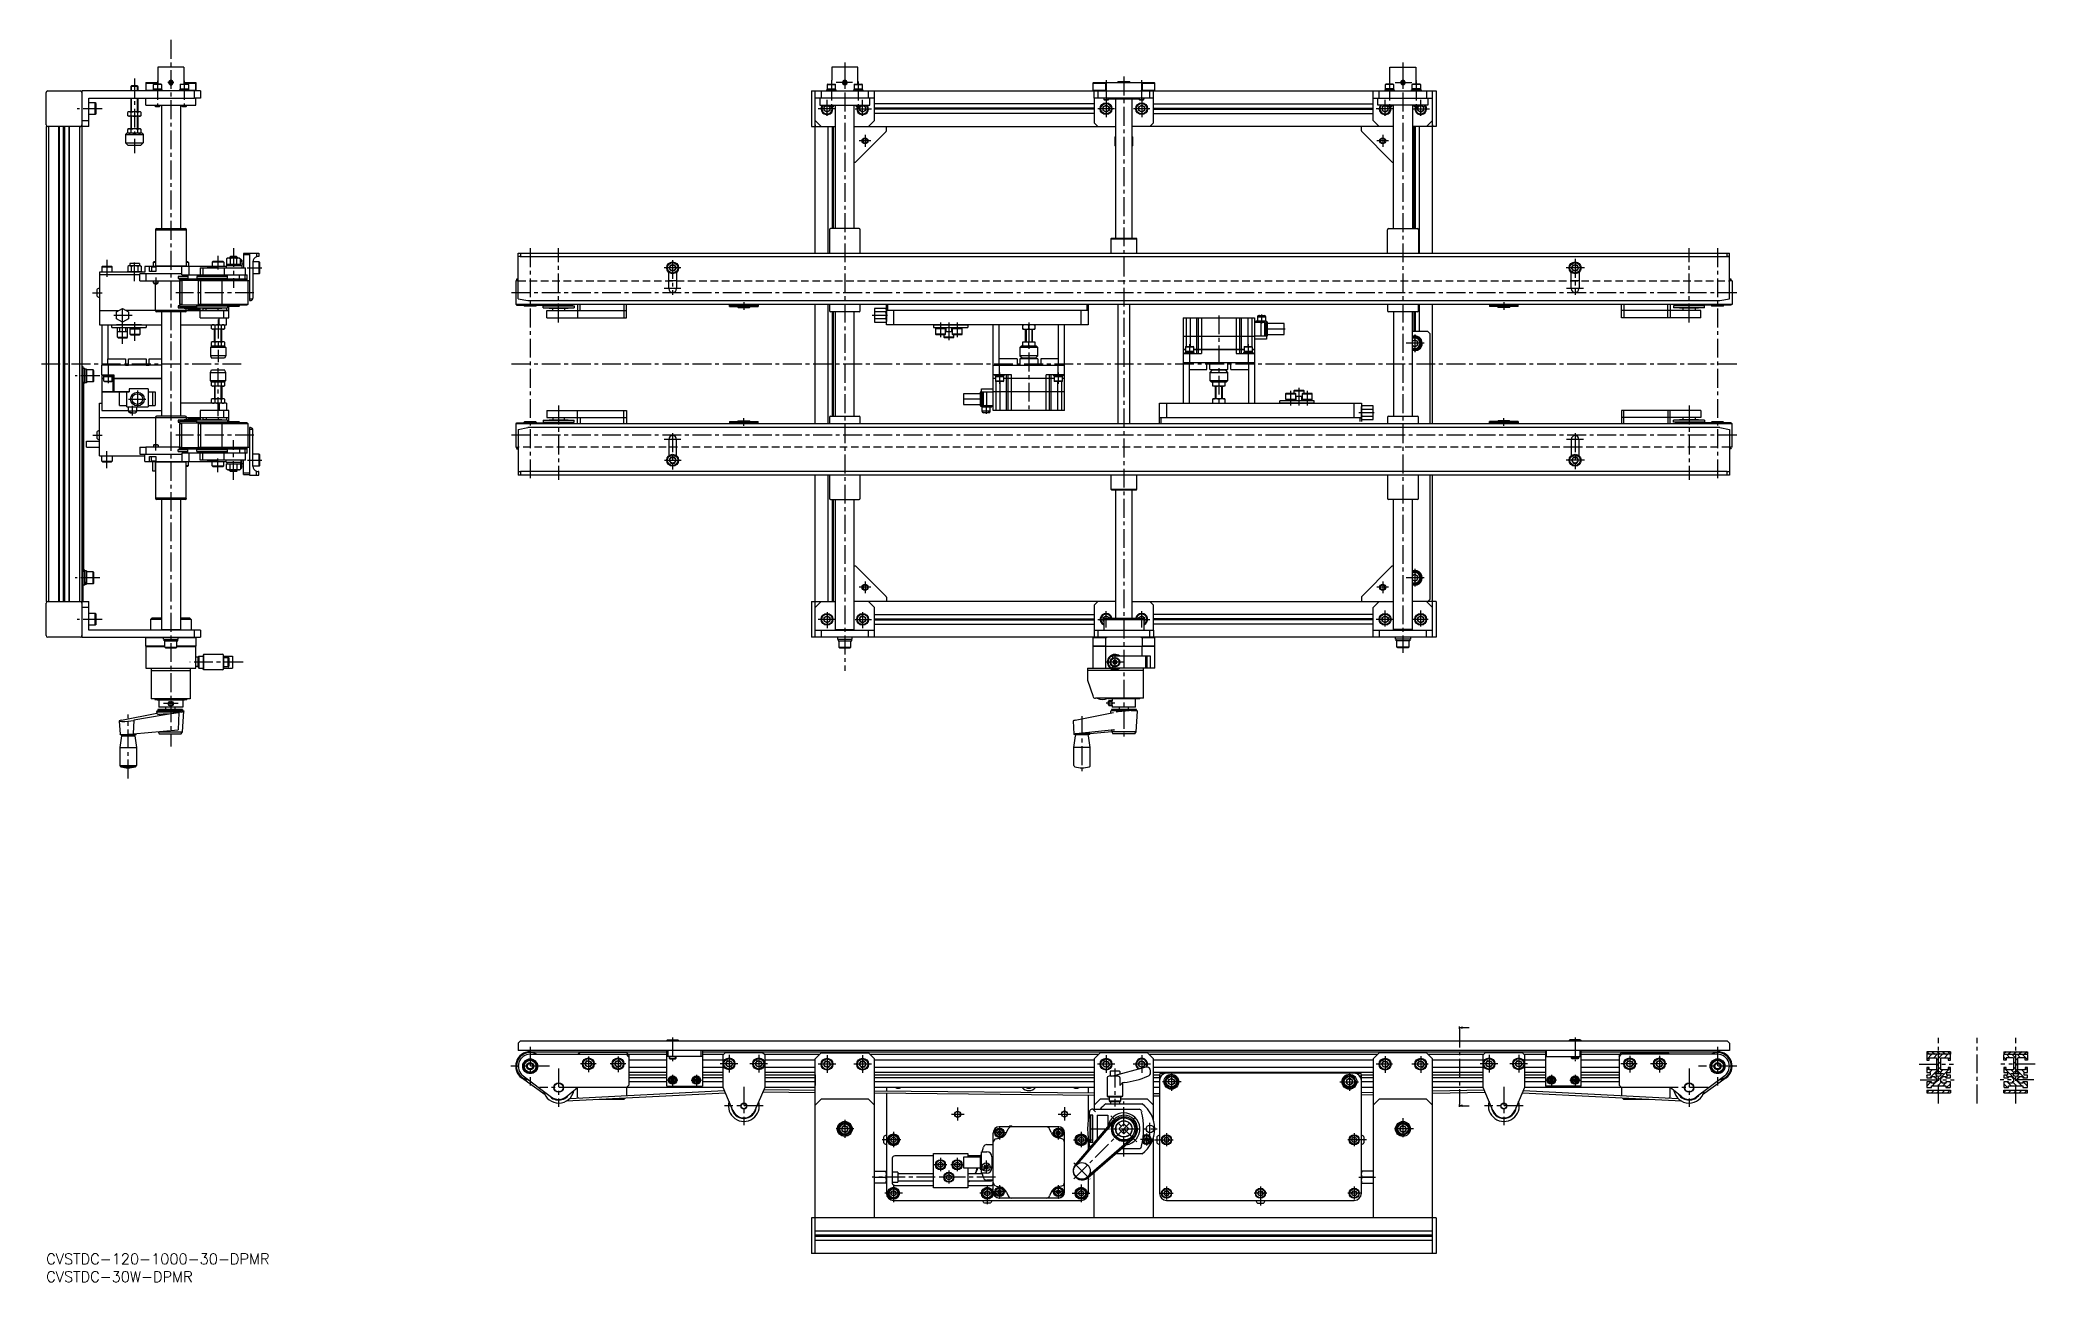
# Model space of a CAD drawing. Extents: x -5 to 1675, y -24 to 1022.
import ezdxf

# ---------------------------------------------------------------- set-up
doc = ezdxf.new("R2010")
doc.units = 0
doc.header["$LTSCALE"] = 0.5
doc.linetypes.add('CENTER', pattern=[50.8, 31.75, -6.35, 6.35, -6.35])
doc.linetypes.add('DASHED', pattern=[19.05, 12.7, -6.35])
doc.layers.get('0').update_dxf_attribs({"linetype": 'CONTINUOUS'})
for name, color, linetype in [('MSM_CENTER', 1, 'CENTER'), ('MSM_CONTINUOUS', 7, 'CONTINUOUS'), ('MSM_DASHED', 4, 'DASHED'), ('MSM_NARROW', 5, 'CONTINUOUS'), ('MSM_PART_NUMBER', 7, 'CONTINUOUS')]:
    doc.layers.add(name, color=color, linetype=linetype)
doc.styles.get("Standard").update_dxf_attribs({"font": 'txt.shx', "height": 8, "bigfont": 'bigfont.shx'})

# ---------------------------------------------------------------- blocks, each defined once
blk = doc.blocks.new('*U85')
at = {"layer": 'MSM_PART_NUMBER'}
blk.add_text('CVSTDC-120-1000-30-DPMR', height=9, dxfattribs=at).set_placement((0, -9))
blk = doc.blocks.new('*U86')
at = {"layer": 'MSM_PART_NUMBER'}
blk.add_text('CVSTDC-30W-DPMR', height=9, dxfattribs=at).set_placement((0, -24))
blk = doc.blocks.new('_OPEN30')
at = {"color": 0, "linetype": 'BYBLOCK'}
for p, q in [((-1, 0.27), (0, 0)), ((0, 0), (-1, -0.27)), ((0, 0), (-1, 0))]:
    blk.add_line(p, q, dxfattribs=at)
blk = doc.blocks.new('*U87')
at = {"layer": 'MSM_CONTINUOUS'}
blk.add_lwpolyline([(1192.8, 190.3), (1198.3, 190.3)], dxfattribs=at)
at = {"layer": 'MSM_CONTINUOUS', "xscale": 2.5, "yscale": 2.5, "zscale": 2.5, "rotation": 180}
blk.add_blockref('_OPEN30', (1190.3, 190.3), dxfattribs=at)
blk = doc.blocks.new('*U88')
at = {"layer": 'MSM_CONTINUOUS'}
blk.add_lwpolyline([(1192.8, 124.5), (1198.3, 124.5)], dxfattribs=at)
at = {"layer": 'MSM_CONTINUOUS', "xscale": 2.5, "yscale": 2.5, "zscale": 2.5, "rotation": 180}
blk.add_blockref('_OPEN30', (1190.3, 124.5), dxfattribs=at)

msp = doc.modelspace()

# ---------------------------------------------------------------- linework, layer by layer
at = {"color": 7, "linetype": 'CONTINUOUS'}
for p, q in [((575.6, 797.6), (575.6, 798.6)), ((575.6, 798.6), (599.6, 798.6)), ((575.6, 797.6), (599.6, 797.6)), ((577.6, 798.6), (577.6, 799.1)), ((582.6, 797.1), (582.6, 797.6)), ((582.9, 796.8), (582.6, 797.1)), ((592.6, 797.1), (582.6, 797.1)), ((582.9, 796.8), (592.3, 796.8)), ((592.6, 797.1), (592.3, 796.8)), ((592.6, 797.6), (592.6, 797.1)), ((597.6, 799.1), (597.6, 798.6)), ((599.6, 798.6), (599.6, 797.6)), ((1215.6, 798.6), (1215.6, 797.6)), ((1239.6, 798.6), (1215.6, 798.6)), ((1239.6, 797.6), (1215.6, 797.6)), ((1217.6, 799.1), (1217.6, 798.6)), ((1222.6, 797.6), (1222.6, 797.1)), ((1222.6, 797.1), (1222.9, 796.8)), ((1222.6, 797.1), (1232.6, 797.1)), ((1232.3, 796.8), (1222.9, 796.8)), ((1232.3, 796.8), (1232.6, 797.1)), ((1232.6, 797.1), (1232.6, 797.6)), ((1237.6, 798.6), (1237.6, 799.1)), ((1239.6, 797.6), (1239.6, 798.6)), ((575.6, 700.6), (575.6, 699.6)), ((575.6, 700.6), (599.6, 700.6)), ((575.6, 699.6), (599.6, 699.6)), ((577.6, 699.6), (577.6, 699.1)), ((582.9, 701.4), (582.6, 701.1)), ((582.6, 701.1), (582.6, 700.6)), ((592.6, 701.1), (582.6, 701.1)), ((582.9, 701.4), (592.3, 701.4)), ((592.6, 701.1), (592.3, 701.4)), ((592.6, 700.6), (592.6, 701.1)), ((597.6, 699.1), (597.6, 699.6)), ((599.6, 699.6), (599.6, 700.6)), ((1215.6, 699.6), (1215.6, 700.6)), ((1239.6, 700.6), (1215.6, 700.6)), ((1239.6, 699.6), (1215.6, 699.6)), ((1217.6, 699.1), (1217.6, 699.6)), ((1222.6, 701.1), (1222.9, 701.4)), ((1222.6, 700.6), (1222.6, 701.1)), ((1222.6, 701.1), (1232.6, 701.1)), ((1232.3, 701.4), (1222.9, 701.4)), ((1232.3, 701.4), (1232.6, 701.1)), ((1232.6, 701.1), (1232.6, 700.6)), ((1237.6, 699.6), (1237.6, 699.1)), ((1239.6, 700.6), (1239.6, 699.6))]:
    msp.add_line(p, q, dxfattribs=at)
for p, q in [((881.5, 121.5), (880.7, 121.5)), ((881.5, 121.5), (920.5, 121.5)), ((922.5, 119.9), (922.6, 119.5)), ((881.4, 116.7), (878.9, 116.7)), ((878.9, 116.7), (878.9, 93.7)), ((879.4, 116.7), (879.4, 93.7)), ((881.4, 93.7), (881.4, 116.7)), ((885.1, 116.5), (894.1, 116.5)), ((885.1, 116.5), (885.1, 96.2)), ((894.1, 116.5), (894.1, 106.7)), ((878.9, 93.7), (881.4, 93.7)), ((905.9, 88.5), (920.5, 88.5)), ((922.6, 90.5), (922.5, 90.1))]:
    msp.add_line(p, q)
for centre, radius, start, end in [((587.6, 124.3), 13, 163.4273, 16.5727), ((587.6, 124.3), 10.5, 184.7247, 355.2753), ((1227.6, 124.3), 13, 163.4273, 16.5727), ((1227.6, 124.3), 10.5, 184.7247, 355.2753)]:
    msp.add_arc(centre, radius, start, end, dxfattribs=at)
for centre, radius, start, end in [((946.2, 105), 69.1, 167.5131, 192.4869), ((880.7, 119.5), 2, 90, 167.5131), ((907.6, 105), 13.5, 90, 171.9847), ((907.6, 105), 13.5, 278.2087, 90), ((920.5, 119.5), 2, 12.4869, 90), ((855, 105), 69.1, 347.8803, 12.1197), ((880.7, 90.5), 2, 192.4869, 219.5625), ((920.5, 90.5), 2, 270, 347.5131)]:
    msp.add_arc(centre, radius, start, end)
at = {"layer": 'MSM_CENTER'}
for p, q in [((105, 1022.1), (105, 427)), ((672.6, 1003.1), (672.6, 490.8)), ((1142.6, 1003.1), (1142.6, 506)), ((74.3, 989.5), (74.3, 926.7)), ((93.7, 987.6), (93.7, 963.9)), ((107.6, 986.1), (102.5, 986.1)), ((116.3, 987.6), (116.3, 963.9)), ((661.3, 986.9), (661.3, 963.9)), ((679, 986.1), (665.2, 986.1)), ((683.9, 986.9), (683.9, 963.9)), ((892.8, 988.1), (892.8, 969.6)), ((907.6, 991.1), (907.6, 435.1)), ((922.5, 988.1), (922.5, 969.6)), ((1131.3, 986.9), (1131.3, 963.9)), ((1136.2, 986.1), (1150, 986.1)), ((1153.9, 986.9), (1153.9, 963.9)), ((47.1, 964.1), (26.2, 964.1)), ((664, 964.1), (650.2, 964.1)), ((657.6, 958.1), (657.6, 971.5)), ((681.2, 964.1), (695, 964.1)), ((687.6, 958.1), (687.6, 971.5)), ((899.6, 964.1), (885.6, 964.1)), ((892.6, 971.1), (892.6, 957.1)), ((929.6, 964.1), (915.6, 964.1)), ((922.6, 971.1), (922.6, 957.1)), ((1134, 964.1), (1120.2, 964.1)), ((1127.6, 958.1), (1127.6, 971.5)), ((1151.2, 964.1), (1165, 964.1)), ((1157.6, 958.1), (1157.6, 971.5)), ((689.6, 942.1), (689.6, 932.1)), ((1125.6, 942.1), (1125.6, 932.1)), ((694.6, 937.1), (684.6, 937.1)), ((1130.6, 937.1), (1120.6, 937.1)), ((144.7, 840.2), (144.7, 828.8)), ((157.8, 846.7), (157.8, 813.3)), ((407.6, 846.6), (407.6, 651.6)), ((431.6, 784.1), (431.6, 846.6)), ((1383.6, 784.1), (1383.6, 846.6)), ((1407.6, 846.6), (1407.6, 651.6)), ((51.2, 836.9), (51.2, 822.6)), ((74.5, 818.8), (74.5, 835.7)), ((169.2, 830.1), (181.5, 830.1)), ((534.6, 830.1), (520.5, 830.1)), ((534.6, 830.1), (520.5, 830.1)), ((527.6, 836.6), (527.6, 807.4)), ((1295.4, 830.1), (1280.2, 830.1)), ((1287.6, 837.6), (1287.6, 807.4)), ((39.1, 809.1), (47.1, 809.1)), ((92.3, 822), (92.3, 815.9)), ((175, 809.1), (109.3, 809.1)), ((1423.8, 809.1), (391.4, 809.1)), ((534.6, 812.6), (520.5, 812.6)), ((1294.6, 812.6), (1280.5, 812.6)), ((72.4, 790.1), (57.1, 790.1)), ((64.3, 780), (64.3, 798.4)), ((587.6, 801.1), (587.6, 794.8)), ((708.4, 790.1), (695.6, 790.1)), ((987.6, 790.1), (987.6, 714.1)), ((1023.6, 790.8), (1023.6, 783.1)), ((1227.6, 801.1), (1227.6, 794.8)), ((64.3, 766), (64.3, 784.4)), ((74.8, 768.6), (74.8, 787)), ((144.8, 786.6), (144.8, 750.7)), ((753.2, 784.1), (753.2, 771.7)), ((760.2, 784.1), (760.2, 769.1)), ((767.2, 784.1), (767.2, 771.7)), ((827.6, 784.1), (827.6, 708.1)), ((1043.4, 778.6), (1025.6, 778.6)), ((1152.6, 774.1), (1152.6, 759.2)), ((962.9, 765.9), (962.9, 756.1)), ((1012.4, 765.9), (1012.4, 756.1)), ((1160.4, 766.6), (1145.2, 766.6)), ((164.3, 749.1), (-5.3, 749.1)), ((52.1, 742.9), (52.1, 732.9)), ((144.8, 705.3), (144.8, 745.5)), ((1423.8, 749.1), (391.4, 749.1)), ((802.9, 742.1), (802.9, 732.3)), ((852.4, 742.1), (852.4, 732.3)), ((45.2, 739.1), (24.3, 739.1)), ((76.8, 726.7), (76.8, 712.4)), ((1048, 726.5), (1048, 714.2)), ((1055, 729.1), (1055, 714.1)), ((1062, 726.5), (1062, 714.2)), ((69.2, 719.6), (84, 719.6)), ((72.8, 705.7), (72.8, 713.9)), ((431.6, 714.1), (431.6, 651.6)), ((788.4, 719.6), (770.6, 719.6)), ((791.6, 714.8), (791.6, 707.1)), ((1118.4, 708.1), (1105.6, 708.1)), ((1383.6, 714.1), (1383.6, 651.6)), ((39.2, 689.3), (47.1, 689.3)), ((175, 689.1), (109.3, 689.1)), ((1423.8, 689.1), (391.4, 689.1)), ((527.6, 690.9), (527.6, 660.2)), ((587.6, 697.1), (587.6, 703.4)), ((1227.6, 697.1), (1227.6, 703.4)), ((1287.6, 690.9), (1287.6, 660.7)), ((51.2, 661.3), (51.2, 675.6)), ((92.3, 676.2), (92.3, 682.3)), ((157.8, 651.5), (157.8, 684.9)), ((534.6, 685.6), (520.5, 685.6)), ((1294.6, 685.6), (1280.5, 685.6)), ((144.7, 658.1), (144.7, 669.5)), ((169.5, 668.1), (181.5, 668.1)), ((520.6, 668.1), (534.8, 668.1)), ((1295.4, 668.1), (1280.2, 668.1)), ((1152.6, 576.6), (1152.6, 561.7)), ((45.2, 569.1), (24.3, 569.1)), ((694.6, 561.1), (684.6, 561.1)), ((689.6, 566.1), (689.6, 556.1)), ((1130.6, 561.1), (1120.6, 561.1)), ((1125.6, 566.1), (1125.6, 556.1)), ((1160.4, 569.1), (1145.2, 569.1)), ((657.6, 540.1), (657.6, 526.7)), ((687.6, 540.1), (687.6, 526.7)), ((892.6, 527.1), (892.6, 541.1)), ((922.6, 527.1), (922.6, 541.1)), ((1127.6, 528.1), (1127.6, 541.5)), ((1157.6, 528.1), (1157.6, 541.5)), ((47.1, 534.1), (26.2, 534.1)), ((664, 534.1), (650.2, 534.1)), ((681.2, 534.1), (695, 534.1)), ((885.6, 534.1), (899.6, 534.1)), ((915.6, 534.1), (929.6, 534.1)), ((1134, 534.1), (1120.2, 534.1)), ((1164, 534.1), (1150.2, 534.1)), ((900.1, 505.1), (900.1, 491.1)), ((165.8, 498.1), (121.1, 498.1)), ((907.1, 498.1), (893.1, 498.1)), ((69, 400.1), (69, 453.9)), ((111.1, 463.1), (98.9, 463.1)), ((899.9, 463.6), (892.6, 463.6)), ((872.3, 452.7), (872.3, 406.3)), ((1190.3, 189.3), (1190.3, 125.5)), ((407.6, 174), (407.6, 141.6)), ((527.6, 182.1), (527.6, 162.1)), ((1287.6, 182.1), (1287.6, 162.1)), ((1407.6, 174), (1407.6, 141.6)), ((1593.7, 126.5), (1593.7, 181.6)), ((1626.2, 126.5), (1626.2, 181.6)), ((1658.7, 126.5), (1658.7, 181.6)), ((423.8, 157.8), (391.4, 157.8)), ((431.6, 156), (431.6, 123.6)), ((463.1, 159.8), (449.9, 159.8)), ((456.6, 166), (456.6, 152.9)), ((488.1, 159.8), (474.9, 159.8)), ((481.6, 166), (481.6, 152.9)), ((582.6, 159.8), (567.7, 159.8)), ((575.1, 167.3), (575.1, 152.4)), ((607.6, 159.8), (592.7, 159.8)), ((600.1, 167.3), (600.1, 152.4)), ((665.1, 159.5), (650.2, 159.5)), ((657.6, 167), (657.6, 152.1)), ((695.1, 159.5), (680.2, 159.5)), ((687.6, 167), (687.6, 152.1)), ((899.9, 159.5), (885.3, 159.5)), ((892.6, 167.2), (892.6, 152.2)), ((900.1, 155.8), (900.1, 124)), ((929.9, 159.5), (915.3, 159.5)), ((922.6, 167.2), (922.6, 152.2)), ((947.6, 153), (947.6, 136.5)), ((1097.6, 153), (1097.6, 136.5)), ((1133.9, 159.5), (1120.2, 159.5)), ((1127.6, 166.2), (1127.6, 152.1)), ((1163.9, 159.5), (1150.2, 159.5)), ((1157.6, 166.2), (1157.6, 152.1)), ((1222.6, 159.8), (1207.7, 159.8)), ((1215.1, 167.3), (1215.1, 152.4)), ((1247.6, 159.8), (1232.7, 159.8)), ((1240.1, 167.3), (1240.1, 152.4)), ((1339.9, 159.8), (1326.2, 159.8)), ((1333.6, 166.5), (1333.6, 152.4)), ((1364.9, 159.8), (1351.2, 159.8)), ((1358.6, 166.5), (1358.6, 152.4)), ((1383.6, 156), (1383.6, 123.6)), ((1423.8, 157.8), (1391.4, 157.8)), ((1577.3, 159.5), (1606.2, 159.5)), ((1597.8, 151.3), (1589.6, 151.3)), ((1675, 159.5), (1646.1, 159.5)), ((1662.8, 151.3), (1654.6, 151.3)), ((447.8, 139.8), (415.4, 139.8)), ((532, 146.1), (523.2, 146.1)), ((527.6, 150.5), (527.6, 141.6)), ((543.2, 146.1), (552, 146.1)), ((547.6, 150.5), (547.6, 141.6)), ((587.6, 140.5), (587.6, 108.1)), ((955.9, 144.7), (939.4, 144.7)), ((1089.4, 144.7), (1105.9, 144.7)), ((1227.6, 140.5), (1227.6, 108.1)), ((1272, 146.1), (1263.2, 146.1)), ((1267.6, 150.5), (1267.6, 141.6)), ((1283.2, 146.1), (1292, 146.1)), ((1287.6, 150.5), (1287.6, 141.6)), ((1399.8, 139.8), (1367.4, 139.8)), ((1578.3, 146.3), (1606.8, 146.3)), ((1674, 146.3), (1645.5, 146.3)), ((603.8, 124.3), (571.4, 124.3)), ((767.6, 123), (767.6, 112)), ((857.6, 123.2), (857.6, 112.2)), ((907.6, 81.9), (907.6, 128)), ((1243.8, 124.3), (1211.4, 124.3)), ((680.1, 105), (665.2, 105)), ((672.6, 112.5), (672.6, 97.6)), ((713.6, 102.5), (713.6, 89.5)), ((762.3, 117.3), (773, 117.3)), ((808.1, 101.6), (797.5, 101.6)), ((802.9, 107.2), (802.9, 96.2)), ((847.1, 101.6), (857.7, 101.6)), ((852.3, 117.5), (863, 117.5)), ((852.4, 107.2), (852.4, 96.2)), ((865.6, 62.9), (918.6, 116)), ((871.6, 102.5), (871.6, 89.5)), ((879.6, 105), (935.6, 105)), ((918.5, 94.1), (896.7, 115.9)), ((926.6, 101.1), (926.6, 91.1)), ((929.6, 99.8), (929.6, 110.2)), ((943.6, 101.5), (943.6, 90.5)), ((1101.6, 101.5), (1101.6, 90.5)), ((1151.5, 105), (1133.7, 105)), ((1142.6, 114), (1142.6, 96)), ((719.9, 95.8), (703.4, 95.8)), ((865.3, 95.8), (881.8, 95.8)), ((931.6, 96.1), (921.6, 96.1)), ((933.4, 95.8), (949, 95.8)), ((1111.8, 95.8), (1096.3, 95.8)), ((758.5, 74.8), (747.9, 74.8)), ((753.2, 80.5), (753.2, 69.5)), ((760.2, 70), (760.2, 59)), ((772.5, 74.8), (761.9, 74.8)), ((767.2, 80.5), (767.2, 69.5)), ((796.9, 72.8), (786.3, 72.8)), ((791.6, 78.5), (791.6, 67.5)), ((865.5, 76.3), (879.1, 62.8)), ((799.6, 64.3), (695.6, 64.3)), ((721.1, 50.8), (706.2, 50.8)), ((713.6, 58.3), (713.6, 43.4)), ((765.5, 64.3), (754.9, 64.3)), ((798.9, 50.8), (786.3, 50.8)), ((792.6, 57.5), (792.6, 40.6)), ((808.1, 52.1), (797.5, 52.1)), ((802.9, 57.7), (802.9, 46.7)), ((857.6, 52.1), (847, 52.1)), ((852.4, 57.7), (852.4, 46.7)), ((864.1, 50.8), (879, 50.8)), ((871.6, 58.3), (871.6, 43.4)), ((938.3, 50.8), (949, 50.8)), ((943.6, 56.5), (943.6, 45.5)), ((1027.9, 50.8), (1017.3, 50.8)), ((1022.6, 56.5), (1022.6, 40.6)), ((1106.9, 50.8), (1096.3, 50.8)), ((1101.6, 56.5), (1101.6, 45.5)), ((1105.6, 64.3), (1119.6, 64.3))]:
    msp.add_line(p, q, dxfattribs=at)
at = {"layer": 'MSM_CONTINUOUS'}
for p, q in [((112.8, 999.1), (94, 999.1)), ((94, 999.1), (94, 984.9)), ((116, 999.1), (112.8, 999.1)), ((116, 999.1), (116, 988.1)), ((661.6, 999.1), (661.6, 988.1)), ((683.6, 999.1), (661.6, 999.1)), ((683.6, 984.9), (683.6, 999.1)), ((1131.6, 984.9), (1131.6, 999.1)), ((1131.6, 999.1), (1153.6, 999.1)), ((1153.6, 999.1), (1153.6, 988.1)), ((0, 950.4), (0, 977.8)), ((1.3, 979.1), (28.7, 979.1)), ((125, 979.1), (30, 979.1)), ((30, 979.1), (30, 519.4)), ((71.8, 983.5), (71.3, 982.9)), ((77.3, 982.9), (71.3, 982.9)), ((71.3, 982.9), (71.3, 979)), ((76.8, 983.5), (71.8, 983.5)), ((76.8, 983.5), (77.3, 982.9)), ((77.3, 982.9), (77.3, 979)), ((84, 986.1), (94, 986.1)), ((84, 986.1), (84, 979.1)), ((84, 985.6), (94, 985.6)), ((84, 979.6), (89.7, 979.6)), ((97.7, 979.9), (89.7, 979.9)), ((97.7, 979.9), (89.7, 979.9)), ((89.7, 979.9), (89.7, 979.1)), ((90.6, 984.9), (90.2, 984.5)), ((97.2, 984.5), (90.2, 984.5)), ((90.2, 984.5), (90.2, 979.9)), ((90.2, 980.9), (97.2, 980.9)), ((96.8, 984.9), (90.6, 984.9)), ((96.8, 984.9), (90.6, 984.9)), ((97.2, 984.5), (93, 984.5)), ((96.8, 984.9), (97.2, 984.5)), ((96.8, 980.9), (96.8, 979.9)), ((96.8, 980.9), (96.8, 979.9)), ((96.8, 980.9), (96.8, 979.9)), ((96.8, 980.9), (96.8, 979.9)), ((97.2, 984.5), (97.2, 979.9)), ((97.2, 980.9), (97.2, 979.9)), ((97.2, 980.9), (97.2, 979.9)), ((97.2, 980.9), (97.2, 979.9)), ((97.7, 979.9), (97.7, 979.1)), ((104.8, 987.3), (103.9, 986.5)), ((103.9, 986.5), (104.1, 985.3)), ((104.1, 985.3), (105.2, 985)), ((105.9, 986.9), (104.8, 987.3)), ((105.2, 985), (106.1, 985.8)), ((106.1, 985.8), (105.9, 986.9)), ((120.3, 979.9), (112.3, 979.9)), ((112.3, 979.9), (112.3, 979.1)), ((113.2, 984.9), (112.8, 984.5)), ((119.8, 984.5), (112.8, 984.5)), ((119.8, 984.5), (112.8, 984.5)), ((112.8, 984.5), (112.8, 979.9)), ((112.8, 980.9), (119.8, 980.9)), ((113.2, 984.9), (119.4, 984.9)), ((115.8, 986.1), (126, 986.1)), ((115.9, 985.6), (126, 985.6)), ((119.4, 984.9), (119.8, 984.5)), ((119.8, 984.5), (119.8, 979.9)), ((120.3, 979.9), (120.3, 979.1)), ((120.3, 979.6), (126, 979.6)), ((125, 973.1), (125, 979.1)), ((130, 979.1), (125, 979.1)), ((126, 979.1), (126, 986.1)), ((126, 986.1), (126, 979.1)), ((130, 979.1), (130, 973.1)), ((644.6, 979.1), (644.6, 949.1)), ((644.6, 979.1), (1170.6, 979.1)), ((647.6, 842.6), (647.6, 979.1)), ((652.6, 979.1), (652.6, 973.1)), ((657.3, 979.9), (657.3, 979.1)), ((657.3, 979.9), (657.3, 979.1)), ((657.3, 979.9), (665.2, 979.9)), ((658.2, 984.9), (657.8, 984.5)), ((658.2, 984.9), (657.8, 984.5)), ((657.8, 984.5), (657.8, 979.9)), ((657.8, 984.5), (664.8, 984.5)), ((657.8, 980.9), (664.8, 980.9)), ((658.2, 984.9), (664.4, 984.9)), ((664.8, 984.5), (664.4, 984.9)), ((664.8, 984.5), (664.4, 984.9)), ((664.4, 979.9), (664.4, 980.9)), ((664.8, 979.9), (664.8, 984.5)), ((665.2, 979.9), (665.3, 979.9)), ((665.3, 979.1), (665.3, 979.9)), ((665.3, 979.1), (665.3, 979.9)), ((670.8, 986), (670.8, 986.3)), ((671.5, 986.5), (672.4, 987.3)), ((671.8, 985.3), (671.5, 986.5)), ((672.8, 985), (671.8, 985.3)), ((672.4, 987.3), (673.5, 986.9)), ((673.7, 985.8), (672.8, 985)), ((673.5, 986.9), (673.7, 985.8)), ((674.5, 986), (674.5, 986.3)), ((679.9, 979.9), (687.9, 979.9)), ((679.9, 979.9), (679.9, 979.1)), ((680.8, 984.9), (680.4, 984.5)), ((680.8, 984.9), (680.4, 984.5)), ((680.4, 984.5), (680.4, 979.9)), ((680.4, 984.5), (687.4, 984.5)), ((680.4, 980.9), (687.4, 980.9)), ((680.8, 984.9), (687, 984.9)), ((687.4, 984.5), (687, 984.9)), ((687.4, 984.5), (687, 984.9)), ((687, 984.9), (687, 984.9)), ((687.4, 980.9), (687.4, 984.5)), ((687.4, 980.9), (687.4, 984.5)), ((687.4, 984.5), (687.4, 984.5)), ((687.4, 979.9), (687.4, 980.9)), ((687.4, 979.9), (687.4, 980.9)), ((687.4, 979.9), (687.4, 980.9)), ((687.4, 979.9), (687.4, 980.9)), ((687.9, 979.9), (687.9, 979.1)), ((692.6, 973.1), (692.6, 979.1)), ((697.6, 954.1), (697.6, 979.1)), ((882.1, 986.1), (881.6, 985.6)), ((881.6, 985.6), (881.6, 979.6)), ((881.6, 985.6), (892.3, 985.6)), ((881.6, 979.6), (882.1, 979.1)), ((881.6, 979.6), (892.3, 979.6)), ((882.1, 986.1), (933.1, 986.1)), ((882.6, 973.1), (882.6, 979.1)), ((885.6, 979.1), (885.6, 973.1)), ((892.3, 985.6), (893.1, 986.1)), ((892.3, 979.6), (892.3, 985.6)), ((893.1, 979.1), (892.3, 979.6)), ((902.9, 987.1), (902.6, 986.8)), ((902.6, 986.8), (902.6, 986.1)), ((902.6, 986.8), (906, 986.8)), ((902.9, 987.1), (906.1, 987.1)), ((906, 986.8), (912.6, 986.8)), ((906.1, 987.1), (912.3, 987.1)), ((912.6, 986.8), (912.3, 987.1)), ((912.6, 986.1), (912.6, 986.8)), ((922.1, 986.1), (922.9, 985.6)), ((922.9, 979.6), (922.1, 979.1)), ((922.9, 985.6), (933.6, 985.6)), ((922.9, 985.6), (922.9, 979.6)), ((922.9, 979.6), (933.6, 979.6)), ((929.6, 973.1), (929.6, 979.1)), ((932.6, 952.1), (932.6, 979.1)), ((933.6, 985.6), (933.1, 986.1)), ((933.1, 979.1), (933.6, 979.6)), ((933.6, 979.6), (933.6, 985.6)), ((1117.6, 954.1), (1117.6, 979.1)), ((1122.6, 973.1), (1122.6, 979.1)), ((1135.3, 979.9), (1127.3, 979.9)), ((1127.3, 979.9), (1127.3, 979.1)), ((1127.8, 984.5), (1128.2, 984.9)), ((1127.8, 984.5), (1128.2, 984.9)), ((1127.8, 980.9), (1127.8, 984.5)), ((1127.8, 980.9), (1127.8, 984.5)), ((1127.8, 984.5), (1127.8, 984.5)), ((1134.8, 984.5), (1127.8, 984.5)), ((1127.8, 979.9), (1127.8, 980.9)), ((1127.8, 979.9), (1127.8, 980.9)), ((1127.8, 979.9), (1127.8, 980.9)), ((1127.8, 979.9), (1127.8, 980.9)), ((1134.8, 980.9), (1127.8, 980.9)), ((1128.2, 984.9), (1128.2, 984.9)), ((1134.4, 984.9), (1128.2, 984.9)), ((1134.4, 984.9), (1134.8, 984.5)), ((1134.4, 984.9), (1134.8, 984.5)), ((1134.8, 984.5), (1134.8, 979.9)), ((1135.3, 979.9), (1135.3, 979.1)), ((1140.8, 986), (1140.8, 986.3)), ((1141.8, 986.9), (1141.5, 985.8)), ((1141.5, 985.8), (1142.4, 985)), ((1142.8, 987.3), (1141.8, 986.9)), ((1142.4, 985), (1143.5, 985.3)), ((1143.7, 986.5), (1142.8, 987.3)), ((1143.5, 985.3), (1143.7, 986.5)), ((1144.5, 986), (1144.5, 986.3)), ((1149.9, 979.1), (1149.9, 979.9)), ((1149.9, 979.1), (1149.9, 979.9)), ((1150, 979.9), (1149.9, 979.9)), ((1157.9, 979.9), (1150, 979.9)), ((1150.4, 984.5), (1150.8, 984.9)), ((1150.4, 984.5), (1150.8, 984.9)), ((1150.4, 979.9), (1150.4, 984.5)), ((1157.4, 984.5), (1150.4, 984.5)), ((1157.4, 980.9), (1150.4, 980.9)), ((1150.7, 979.9), (1150.7, 980.9)), ((1157, 984.9), (1150.8, 984.9)), ((1157, 984.9), (1157.4, 984.5)), ((1157, 984.9), (1157.4, 984.5)), ((1157.4, 984.5), (1157.4, 979.9)), ((1157.9, 979.9), (1157.9, 979.1)), ((1157.9, 979.9), (1157.9, 979.1)), ((1162.6, 979.1), (1162.6, 973.1)), ((1167.6, 842.6), (1167.6, 979.1)), ((1170.6, 979.1), (1170.6, 949.1)), ((36, 973.1), (125, 973.1)), ((36, 949.1), (36, 973.1)), ((41.4, 969.1), (36, 969.1)), ((41.4, 959.1), (36, 959.1)), ((41.4, 959.1), (41.4, 969.1)), ((42, 968.5), (41.4, 969.1)), ((42, 959.7), (41.4, 959.1)), ((42, 964.1), (42, 968.5)), ((42, 959.7), (42, 964.1)), ((69.3, 961.5), (68.5, 961)), ((68.5, 961), (68.5, 958.3)), ((69.3, 957.9), (68.5, 958.3)), ((79.3, 961.5), (69.3, 961.5)), ((79.3, 957.9), (69.3, 957.9)), ((71.3, 973), (71.3, 961.5)), ((71.3, 957.9), (71.3, 947.1)), ((71.4, 961), (71.4, 958.3)), ((77.2, 958.3), (77.2, 961)), ((77.3, 973), (77.3, 961.5)), ((77.3, 957.9), (77.3, 947.1)), ((79.3, 961.5), (80.1, 961)), ((79.3, 957.9), (80.1, 958.3)), ((80.1, 958.3), (80.1, 961)), ((84, 967.1), (84, 973.1)), ((84, 967.1), (119.8, 967.1)), ((91.7, 966.3), (91.7, 967.1)), ((91.7, 966.3), (95.7, 966.3)), ((91.7, 966.3), (95.7, 966.3)), ((92.1, 965.9), (91.7, 966.3)), ((92.1, 965.9), (95.3, 965.9)), ((92.1, 965.9), (95.3, 965.9)), ((95.3, 965.9), (95.7, 966.3)), ((95.7, 966.3), (95.7, 967.1)), ((97, 967.1), (97, 863.1)), ((113, 967.1), (113, 863.1)), ((114.3, 966.3), (114.3, 967.1)), ((114.3, 966.3), (118.3, 966.3)), ((114.3, 966.3), (118.3, 966.3)), ((114.7, 965.9), (114.3, 966.3)), ((114.7, 965.9), (117.9, 965.9)), ((114.7, 965.9), (117.9, 965.9)), ((117.9, 965.9), (118.3, 966.3)), ((118.3, 966.3), (118.3, 967.1)), ((119.8, 967.1), (126, 967.1)), ((130, 973.1), (125, 973.1)), ((126, 967.1), (126, 973.1)), ((697.6, 973.1), (647.6, 973.1)), ((651.6, 973.1), (651.6, 967.1)), ((651.6, 967.1), (693.6, 967.1)), ((655.1, 965.6), (657.6, 967)), ((655.1, 962.7), (655.1, 965.6)), ((657.6, 961.2), (655.1, 962.7)), ((657.6, 967), (660.1, 965.6)), ((660.1, 962.7), (657.6, 961.2)), ((659.3, 967.1), (659.3, 966.3)), ((659.3, 966.3), (659.7, 965.9)), ((659.3, 966.3), (663.3, 966.3)), ((659.7, 965.9), (662.9, 965.9)), ((660.1, 965.6), (660.1, 962.7)), ((662.9, 965.9), (663.3, 966.3)), ((663.3, 966.3), (663.3, 967.1)), ((664.6, 967.1), (664.6, 863.1)), ((680.6, 863.1), (680.6, 967.1)), ((681.9, 967.1), (681.9, 966.3)), ((681.9, 966.3), (682.3, 965.9)), ((681.9, 966.3), (685.9, 966.3)), ((682.3, 965.9), (685.5, 965.9)), ((685.1, 965.6), (687.6, 967)), ((685.1, 962.7), (685.1, 965.6)), ((687.6, 961.2), (685.1, 962.7)), ((685.5, 965.9), (685.9, 966.3)), ((685.9, 966.3), (685.9, 967.1)), ((687.6, 967), (690.1, 965.6)), ((690.1, 962.7), (687.6, 961.2)), ((690.1, 965.6), (690.1, 962.7)), ((693.6, 967.1), (693.6, 973.1)), ((882.6, 968.1), (697.6, 968.1)), ((882.6, 964.6), (697.6, 964.6)), ((882.6, 964.1), (697.6, 964.1)), ((882.6, 963.6), (697.6, 963.6)), ((882.6, 960.1), (697.6, 960.1)), ((932.6, 973.1), (882.6, 973.1)), ((882.6, 973.1), (882.6, 952.1)), ((890.1, 965.6), (892.6, 967)), ((890.1, 962.7), (890.1, 965.6)), ((892.6, 961.2), (890.1, 962.7)), ((890.6, 973.1), (890.6, 972.6)), ((890.6, 972.6), (890.8, 972.5)), ((890.6, 972.6), (890.8, 972.6)), ((890.8, 973.1), (890.8, 972)), ((890.8, 972), (891.1, 971.6)), ((890.8, 972), (894.8, 972)), ((891.1, 971.6), (894.4, 971.6)), ((892.6, 967), (895.1, 965.6)), ((895.1, 962.7), (892.6, 961.2)), ((894.4, 971.6), (894.8, 972)), ((894.8, 972), (894.8, 973.1)), ((894.8, 972.6), (920.5, 972.6)), ((920.5, 972.1), (894.8, 972.1)), ((895.1, 965.6), (895.1, 962.7)), ((900.6, 972.1), (900.6, 855.1)), ((914.6, 855.1), (914.6, 972.1)), ((920.1, 965.6), (922.6, 967)), ((920.1, 962.7), (920.1, 965.6)), ((922.6, 961.2), (920.1, 962.7)), ((920.5, 973.1), (920.5, 972)), ((920.5, 972), (920.8, 971.6)), ((920.5, 972), (924.5, 972)), ((920.8, 971.6), (924.1, 971.6)), ((922.6, 967), (925.1, 965.6)), ((925.1, 962.7), (922.6, 961.2)), ((924.1, 971.6), (924.5, 972)), ((924.5, 972), (924.5, 973.1)), ((924.5, 972.5), (924.6, 972.6)), ((924.5, 972.6), (924.6, 972.6)), ((924.6, 972.6), (924.6, 973.1)), ((925.1, 965.6), (925.1, 962.7)), ((932.6, 968.1), (1117.6, 968.1)), ((932.6, 964.6), (1117.6, 964.6)), ((932.6, 964.1), (1117.6, 964.1)), ((932.6, 963.6), (1117.6, 963.6)), ((932.6, 960.1), (1117.6, 960.1)), ((1117.6, 973.1), (1167.6, 973.1)), ((1121.6, 967.1), (1121.6, 973.1)), ((1163.6, 967.1), (1121.6, 967.1)), ((1127.6, 967), (1125.1, 965.6)), ((1125.1, 965.6), (1125.1, 962.7)), ((1125.1, 962.7), (1127.6, 961.2)), ((1130.1, 965.6), (1127.6, 967)), ((1127.6, 961.2), (1130.1, 962.7)), ((1129.3, 966.3), (1129.3, 967.1)), ((1129.7, 965.9), (1129.3, 966.3)), ((1133.3, 966.3), (1129.3, 966.3)), ((1132.9, 965.9), (1129.7, 965.9)), ((1130.1, 962.7), (1130.1, 965.6)), ((1133.3, 966.3), (1132.9, 965.9)), ((1133.3, 967.1), (1133.3, 966.3)), ((1134.6, 863.1), (1134.6, 967.1)), ((1150.6, 967.1), (1150.6, 863.1)), ((1151.9, 966.3), (1151.9, 967.1)), ((1152.3, 965.9), (1151.9, 966.3)), ((1155.9, 966.3), (1151.9, 966.3)), ((1155.5, 965.9), (1152.3, 965.9)), ((1157.6, 967), (1155.1, 965.6)), ((1155.1, 965.6), (1155.1, 962.7)), ((1155.1, 962.7), (1157.6, 961.2)), ((1155.9, 966.3), (1155.5, 965.9)), ((1155.9, 967.1), (1155.9, 966.3)), ((1160.1, 965.6), (1157.6, 967)), ((1157.6, 961.2), (1160.1, 962.7)), ((1160.1, 962.7), (1160.1, 965.6)), ((1163.6, 973.1), (1163.6, 967.1)), ((36, 949.1), (0, 949.1)), ((0, 949.1), (0, 549.1)), ((2, 949.1), (2, 549.1)), ((10.7, 549.1), (10.7, 949.1)), ((11, 949.1), (11, 549.1)), ((14.5, 549.1), (14.5, 949.1)), ((15, 949.1), (15, 549.1)), ((15.5, 949.1), (15.5, 549.1)), ((19, 949.1), (19, 549.1)), ((19.3, 949.1), (19.3, 549.1)), ((28, 949.1), (28, 549.1)), ((30, 954.1), (36, 954.1)), ((67.8, 943.5), (66.8, 942.5)), ((66.8, 942.5), (81.8, 942.5)), ((66.8, 942.5), (66.8, 935.5)), ((80.8, 943.5), (67.8, 943.5)), ((69.3, 947.1), (68.5, 946.6)), ((68.5, 946.6), (68.5, 943.9)), ((69.3, 943.5), (68.5, 943.9)), ((79.3, 947.1), (69.3, 947.1)), ((79.3, 943.5), (69.3, 943.5)), ((71.4, 946.6), (71.4, 943.9)), ((77.2, 943.9), (77.2, 946.6)), ((79.3, 947.1), (80.1, 946.6)), ((79.3, 943.5), (80.1, 943.9)), ((80.1, 943.9), (80.1, 946.6)), ((80.8, 943.5), (81.8, 942.5)), ((81.8, 942.5), (81.8, 935.5)), ((644.6, 949.1), (664.6, 949.1)), ((647.6, 954.1), (652.6, 949.1)), ((647.6, 950.4), (647.6, 949.1)), ((658.6, 842.6), (658.6, 949.1)), ((662.1, 863.1), (662.1, 949.1)), ((662.6, 863.1), (662.6, 949.1)), ((663.1, 863.1), (663.1, 949.1)), ((680.6, 949.1), (900.6, 949.1)), ((681.9, 919.4), (707.3, 944.8)), ((692.6, 949.1), (697.6, 954.1)), ((707.6, 945.5), (707.6, 949.1)), ((882.6, 952.1), (885.6, 949.1)), ((1134.6, 949.1), (914.6, 949.1)), ((929.6, 949.1), (932.6, 952.1)), ((1107.6, 945.5), (1107.6, 949.1)), ((1133.3, 919.4), (1107.9, 944.8)), ((1122.6, 949.1), (1117.6, 954.1)), ((1170.6, 949.1), (1150.6, 949.1)), ((1152.1, 863.1), (1152.1, 949.1)), ((1152.6, 863.1), (1152.6, 949.1)), ((1153.1, 863.1), (1153.1, 949.1)), ((1156.6, 842.6), (1156.6, 949.1)), ((1167.6, 954.1), (1162.6, 949.1)), ((1167.6, 950.4), (1167.6, 949.1)), ((66.8, 935.5), (81.8, 935.5)), ((66.8, 935.5), (68.8, 933.5)), ((68.8, 933.5), (79.8, 933.5)), ((81.8, 935.5), (79.8, 933.5)), ((688.1, 938.5), (688.1, 938.5)), ((688.1, 938.5), (688.1, 935.7)), ((900.6, 940.6), (900.1, 940.1)), ((900.1, 940.1), (900.1, 933.1)), ((900.6, 940.1), (900.1, 940.1)), ((900.1, 933.1), (900.6, 932.6)), ((900.6, 933.1), (900.1, 933.1)), ((915.1, 940.1), (914.6, 940.6)), ((915.1, 940.1), (914.6, 940.1)), ((914.6, 932.6), (915.1, 933.1)), ((915.1, 933.1), (914.6, 933.1)), ((915.1, 933.1), (915.1, 940.1)), ((1127.1, 938.5), (1127.1, 938.5)), ((1127.1, 938.5), (1127.1, 935.7)), ((680.6, 919.1), (681.2, 919.1)), ((1134.6, 919.1), (1134, 919.1)), ((92, 862.2), (118, 862.2)), ((92, 862.2), (92, 831.7)), ((92.9, 863.1), (117.1, 863.1)), ((118, 862.2), (118, 831.7)), ((659.6, 862.2), (659.6, 842.6)), ((684.7, 863.1), (660.5, 863.1)), ((685.6, 842.6), (685.6, 862.2)), ((1129.6, 842.6), (1129.6, 862.2)), ((1130.5, 863.1), (1154.7, 863.1)), ((1155.6, 862.2), (1155.6, 842.6)), ((166.1, 842.1), (166.1, 830.1)), ((171.1, 842.1), (166.1, 842.1)), ((171.1, 841.1), (166.1, 841.1)), ((171.1, 842.6), (171.1, 802.6)), ((171.1, 842.6), (179.1, 842.6)), ((177.1, 842.6), (177.1, 839.4)), ((179.1, 842.6), (179.1, 839.6)), ((397.6, 842.6), (1417.6, 842.6)), ((397.6, 804.1), (397.6, 842.6)), ((399.6, 842.6), (399.6, 839.6)), ((897.1, 855.1), (896.6, 854.6)), ((896.6, 854.6), (896.6, 842.6)), ((896.6, 854.6), (918.6, 854.6)), ((897.1, 855.1), (918.1, 855.1)), ((918.6, 854.6), (918.1, 855.1)), ((918.6, 842.6), (918.6, 854.6)), ((1415.6, 839.6), (1415.6, 842.6)), ((1417.6, 804.6), (1417.6, 842.6)), ((83, 826.4), (44.8, 826.4)), ((44.8, 826.4), (44.8, 782.1)), ((79, 824.1), (44.8, 824.1)), ((47.5, 831.4), (47, 830.9)), ((47, 830.9), (55.5, 830.9)), ((47, 830.9), (47, 826.4)), ((47.5, 831.4), (55, 831.4)), ((79, 824.1), (50.8, 824.1)), ((55.5, 830.9), (55, 831.4)), ((55.5, 826.4), (55.5, 830.9)), ((80.8, 826.7), (68.3, 826.7)), ((80.8, 826.7), (68.3, 826.7)), ((68.3, 826.7), (68.3, 826.4)), ((69.5, 831.7), (68.7, 831.3)), ((68.7, 831.3), (68.7, 826.7)), ((68.8, 826.7), (68.8, 826.7)), ((79.5, 831.7), (69.5, 831.7)), ((74.5, 833.7), (70.5, 833.7)), ((70.5, 833.7), (70.5, 831.7)), ((71.6, 831.3), (71.6, 826.7)), ((71.6, 826.7), (71.7, 826.7)), ((78.5, 833.7), (74.5, 833.7)), ((77.3, 826.7), (77.4, 826.7)), ((77.4, 826.7), (77.4, 831.3)), ((78.5, 833.7), (78.5, 831.7)), ((79, 819.1), (79, 825.1)), ((114.3, 825.1), (79, 825.1)), ((79.5, 831.7), (80.3, 831.3)), ((80.3, 826.7), (80.3, 831.3)), ((80.8, 826.7), (80.8, 826.4)), ((151.6, 831.1), (83, 831.1)), ((83, 831.1), (83, 826.4)), ((84, 825.1), (84, 819.1)), ((87, 827), (87, 831.1)), ((92.3, 827), (87, 827)), ((89.2, 831), (88.8, 830.6)), ((92.3, 830.6), (88.8, 830.6)), ((88.8, 830.6), (88.8, 827)), ((92.3, 831), (89.2, 831)), ((89.6, 831.1), (89.6, 831)), ((90.6, 835.1), (90.2, 834.6)), ((92, 834.6), (90.2, 834.6)), ((90.2, 834.6), (90.2, 831.1)), ((92, 835.1), (90.6, 835.1)), ((91.7, 831.1), (92, 831.4)), ((92, 831.7), (118, 831.7)), ((93.3, 831.4), (92, 831.4)), ((92.3, 831.1), (92.3, 827)), ((93.3, 831.1), (93.3, 831.7)), ((114.3, 824.1), (114.3, 831.1)), ((114.3, 824.1), (169.3, 824.1)), ((116.7, 831.1), (116.7, 831.7)), ((119.4, 835.1), (118, 835.1)), ((119.8, 834.6), (118, 834.6)), ((119.3, 824.1), (119.3, 820.6)), ((119.4, 835.1), (119.8, 834.6)), ((119.8, 834.6), (119.8, 831.1)), ((120.4, 824.1), (120.4, 831.1)), ((129.3, 822.8), (129.3, 824.1)), ((129.8, 830.1), (131.8, 830.1)), ((129.8, 830.1), (129.8, 824.1)), ((131.8, 830.1), (131.8, 824.1)), ((131.8, 830.1), (167.8, 830.1)), ((134.8, 823.1), (134.8, 824.1)), ((136.1, 830.6), (135.8, 830.3)), ((143.8, 830.3), (135.8, 830.3)), ((135.8, 830.3), (135.8, 830.1)), ((143.5, 830.6), (136.1, 830.6)), ((140.3, 835.5), (139.7, 834.9)), ((149.7, 834.9), (139.7, 834.9)), ((139.7, 834.9), (139.7, 831.1)), ((139.8, 830.6), (139.8, 831.1)), ((149.1, 835.5), (140.3, 835.5)), ((143.5, 830.6), (143.8, 830.3)), ((143.8, 830.3), (143.8, 830.1)), ((144.8, 824.1), (144.8, 823.1)), ((149.1, 835.5), (149.7, 834.9)), ((149.7, 834.9), (149.7, 831.1)), ((149.8, 830.1), (149.8, 824.1)), ((164.8, 831.7), (151.6, 831.7)), ((151.6, 831.7), (151.6, 830.1)), ((152.8, 838.2), (152, 837.8)), ((152, 837.8), (152, 833.2)), ((152, 833.2), (163.6, 833.2)), ((152.1, 833.2), (152.1, 833.2)), ((152.1, 831.7), (152.1, 833.2)), ((162.8, 838.2), (152.8, 838.2)), ((152.8, 820.6), (152.8, 824.1)), ((155.3, 839.6), (154.8, 839.1)), ((160.8, 839.1), (154.8, 839.1)), ((154.8, 839.1), (154.8, 838.2)), ((154.9, 837.8), (154.9, 833.2)), ((154.9, 833.2), (155, 833.2)), ((160.3, 839.6), (155.3, 839.6)), ((160.3, 839.6), (160.8, 839.1)), ((160.6, 833.2), (160.7, 833.2)), ((160.7, 833.2), (160.7, 837.8)), ((160.8, 839.1), (160.8, 838.2)), ((162.8, 838.2), (163.6, 837.8)), ((162.8, 820.6), (162.8, 824.1)), ((163.6, 833.2), (163.6, 837.8)), ((164.2, 837.1), (163.6, 837.1)), ((164.8, 836.5), (163.6, 836.5)), ((164.2, 836.1), (163.6, 836.1)), ((164.8, 835.5), (163.6, 835.5)), ((163.6, 831.7), (163.6, 833.2)), ((164.2, 837.1), (164.8, 836.5)), ((164.2, 836.1), (164.8, 835.5)), ((164.8, 836.5), (164.8, 830.1)), ((166.1, 833.1), (164.8, 833.1)), ((167.3, 824.1), (167.3, 820.6)), ((167.8, 824.1), (167.8, 830.1)), ((169.3, 819.1), (169.3, 824.1)), ((174.1, 835.1), (174.1, 804.6)), ((179.4, 835.1), (174.1, 835.1)), ((179.4, 825.1), (174.1, 825.1)), ((179.1, 839.6), (178.6, 839.6)), ((179.4, 825.1), (179.4, 835.1)), ((180, 834.5), (179.4, 835.1)), ((180, 825.7), (179.4, 825.1)), ((180, 825.7), (180, 834.5)), ((399.1, 839.6), (1417.6, 839.6)), ((524.3, 812.6), (524.3, 826.3)), ((524.7, 830.1), (526.2, 832.6)), ((526.2, 827.6), (524.7, 830.1)), ((526.2, 832.6), (529, 832.6)), ((529, 827.6), (526.2, 827.6)), ((529, 832.6), (530.5, 830.1)), ((530.5, 830.1), (529, 827.6)), ((530.8, 826.3), (530.8, 812.6)), ((1284.4, 812.6), (1284.4, 826.3)), ((1284.7, 830.1), (1286.2, 832.6)), ((1286.2, 827.6), (1284.7, 830.1)), ((1286.2, 832.6), (1289.1, 832.6)), ((1289.1, 827.6), (1286.2, 827.6)), ((1289.1, 832.6), (1290.5, 830.1)), ((1290.5, 830.1), (1289.1, 827.6)), ((1290.9, 826.3), (1290.9, 812.6)), ((42.6, 811.6), (42.6, 806.6)), ((79, 819.1), (112.6, 819.1)), ((90.3, 817.4), (90.3, 819.1)), ((90.3, 817.4), (94.3, 817.4)), ((90.7, 817), (90.3, 817.4)), ((90.7, 817), (93.8, 817)), ((92, 794.1), (92, 817)), ((93.8, 817), (94.3, 817.4)), ((94.3, 817.4), (94.3, 819.1)), ((119.3, 822.8), (111.3, 822.8)), ((111.3, 822.8), (111.3, 821.2)), ((119.3, 821.2), (111.3, 821.2)), ((111.3, 821.2), (113.6, 820.6)), ((129.1, 820.6), (112.3, 820.6)), ((112.3, 820.6), (112.3, 819.6)), ((112.3, 819.6), (129.1, 819.6)), ((112.6, 799.1), (112.6, 819.1)), ((114.3, 819.1), (112.6, 819.1)), ((112.6, 819.1), (112.6, 819.1)), ((112.6, 819.1), (112.6, 799.1)), ((113.7, 819.6), (113.7, 819.1)), ((113.7, 819.6), (113.7, 819.1)), ((113.8, 819.6), (113.8, 819.1)), ((114, 819.6), (114, 819.1)), ((114.3, 819.6), (114.3, 798.6)), ((119.3, 823.1), (116.3, 823.1)), ((116.3, 823.1), (116.3, 822.8)), ((152.8, 822.8), (126.8, 822.8)), ((126.8, 822.8), (126.8, 821.2)), ((137.7, 821.2), (126.8, 821.2)), ((126.8, 821.2), (129.1, 820.6)), ((171.1, 819.1), (128.1, 819.1)), ((128.1, 819.1), (128.1, 799.1)), ((129.1, 820.6), (138.1, 820.6)), ((129.1, 820.6), (129.1, 820.6)), ((129.1, 820.6), (129.1, 819.1)), ((129.1, 820.6), (129.1, 819.1)), ((129.1, 820.6), (129.1, 819.1)), ((131.8, 823.1), (129.3, 823.1)), ((130.7, 820.6), (130.3, 820.6)), ((130.3, 799.1), (130.3, 819.1)), ((147.8, 823.1), (131.8, 823.1)), ((131.8, 822.8), (131.8, 823.1)), ((134.1, 820.6), (133.3, 820.6)), ((152.8, 821.2), (137.7, 821.2)), ((138.6, 820.6), (137.7, 820.6)), ((138.1, 820.6), (146.3, 820.6)), ((143.4, 820.6), (142.4, 820.6)), ((169.3, 820.6), (146.3, 820.6)), ((146.3, 820.1), (146.3, 820.6)), ((146.3, 820.1), (169.3, 820.1)), ((147.8, 823.1), (147.8, 822.8)), ((147.8, 819.1), (147.8, 820.1)), ((147.8, 820.1), (147.8, 819.1)), ((147.9, 819.1), (147.9, 799.1)), ((152.8, 821.2), (150.5, 820.6)), ((167.8, 819.1), (167.8, 820.1)), ((170, 799.1), (170, 819.1)), ((395.4, 819.1), (395.4, 799.1)), ((397.6, 819.1), (395.4, 819.1)), ((396.1, 820.6), (396.1, 820.1)), ((397.6, 820.6), (396.1, 820.6)), ((397.6, 820.1), (396.1, 820.1)), ((530.8, 819.1), (524.3, 819.1)), ((1290.9, 819.1), (1284.4, 819.1)), ((1419.1, 820.6), (1417.6, 820.6)), ((1419.1, 820.1), (1417.6, 820.1)), ((1419.8, 819.1), (1417.6, 819.1)), ((1419.1, 820.1), (1419.1, 820.6)), ((1419.8, 819.1), (1419.8, 799.1)), ((44.8, 794.1), (61.2, 794.1)), ((59.3, 793), (64.3, 795.9)), ((59.3, 787.2), (59.3, 793)), ((64.3, 795.9), (69.3, 793)), ((92, 794.1), (67.4, 794.1)), ((69.3, 793), (69.3, 787.2)), ((118, 794.1), (92, 794.1)), ((117.1, 793.1), (92.9, 793.1)), ((97, 793.1), (97, 705.1)), ((112.3, 798.3), (111.3, 798.1)), ((111.3, 798.1), (112.3, 798.1)), ((111.3, 798.1), (111.3, 796.4)), ((111.3, 796.4), (126.8, 796.4)), ((129.1, 798.6), (112.3, 798.6)), ((112.3, 798.6), (112.3, 797.6)), ((112.3, 797.6), (126.8, 797.6)), ((114.3, 799.1), (112.6, 799.1)), ((112.6, 799.1), (112.6, 799.1)), ((113, 793.1), (113, 705.1)), ((113.7, 799.1), (113.7, 798.6)), ((113.7, 799.1), (113.7, 798.6)), ((113.8, 799.1), (113.8, 798.6)), ((114, 799.1), (114, 798.6)), ((116.3, 796.1), (116.3, 796.4)), ((116.3, 796.1), (129.8, 796.1)), ((118, 794.1), (118, 796.1)), ((153.8, 794.1), (118, 794.1)), ((118, 794.1), (153.8, 794.1)), ((119.3, 797.1), (119.3, 797.6)), ((119.3, 797.1), (126.8, 797.1)), ((119.6, 796.8), (119.3, 797.1)), ((119.3, 795.6), (119.3, 796.1)), ((119.3, 795.6), (129.3, 795.6)), ((119.6, 795.3), (119.3, 795.6)), ((119.6, 796.8), (123.7, 796.8)), ((119.6, 795.3), (123.7, 795.3)), ((123.7, 796.8), (126.8, 796.8)), ((123.7, 795.3), (129, 795.3)), ((126.8, 798.1), (129.1, 798.6)), ((126.8, 798.1), (152.8, 798.1)), ((126.8, 796.4), (126.8, 798.1)), ((126.8, 796.4), (152.8, 796.4)), ((130.3, 799.1), (128.1, 799.1)), ((129, 795.3), (129.3, 795.6)), ((129, 794.1), (129, 795.3)), ((129.1, 798.6), (129.1, 798.6)), ((169.3, 798.6), (129.1, 798.6)), ((129.3, 795.6), (129.3, 796.1)), ((129.8, 794.1), (129.8, 796.4)), ((129.8, 788.1), (129.8, 794.1)), ((170, 799.1), (130.3, 799.1)), ((130.3, 798.6), (130.7, 798.6)), ((131.8, 796.4), (131.8, 794.1)), ((131.8, 796.1), (147.8, 796.1)), ((133.3, 798.6), (134.1, 798.6)), ((134.8, 794.1), (134.8, 796.1)), ((137.7, 798.6), (138.6, 798.6)), ((142.4, 798.6), (143.4, 798.6)), ((144.8, 794.1), (144.8, 796.1)), ((147.8, 796.1), (147.8, 796.4)), ((149.5, 788.1), (149.5, 794.1)), ((150.5, 798.6), (152.8, 798.1)), ((151.8, 798.6), (151.8, 798.3)), ((151.8, 796.4), (151.8, 794.1)), ((152.8, 798.1), (152.8, 798.6)), ((152.8, 798.1), (162.8, 798.1)), ((153.1, 797.8), (152.8, 798.1)), ((152.8, 798.1), (152.8, 796.4)), ((153.1, 797.8), (162.5, 797.8)), ((153.8, 788.1), (153.8, 797.8)), ((162.5, 797.8), (162.8, 798.1)), ((162.8, 798.1), (162.8, 798.6)), ((169.3, 798.6), (169.3, 799.1)), ((171.1, 804.1), (174, 804.1)), ((171.1, 802.6), (172.1, 802.6)), ((1419.8, 799.1), (395.4, 799.1)), ((396.1, 799.1), (396.1, 798.6)), ((396.1, 798.6), (419.1, 798.6)), ((397.6, 804.1), (405.6, 802.6)), ((402.6, 798.6), (402.6, 798.1)), ((402.6, 798.1), (402.9, 797.8)), ((402.6, 798.1), (412.6, 798.1)), ((412.3, 797.8), (402.9, 797.8)), ((405.6, 802.6), (1409.6, 802.6)), ((412.3, 797.8), (412.6, 798.1)), ((412.6, 798.1), (412.6, 798.6)), ((418.6, 798.1), (420.9, 798.6)), ((418.6, 798.1), (444.6, 798.1)), ((418.6, 796.4), (418.6, 798.1)), ((418.6, 796.4), (444.6, 796.4)), ((419.1, 798.6), (419.1, 799.1)), ((442.3, 798.6), (420.9, 798.6)), ((421, 799.1), (421, 798.6)), ((421.6, 794.1), (488.6, 794.1)), ((421.6, 788.1), (421.6, 794.1)), ((423.6, 796.1), (423.6, 796.4)), ((423.6, 796.1), (439.6, 796.1)), ((426.6, 794.1), (426.6, 796.1)), ((436.6, 796.1), (436.6, 794.1)), ((439.6, 796.4), (439.6, 796.1)), ((442.3, 799.1), (442.3, 798.6)), ((442.3, 798.6), (444.6, 798.1)), ((444.6, 798.1), (444.6, 796.4)), ((447.6, 799.1), (447.6, 788.1)), ((449.6, 794.1), (449.6, 799.1)), ((486.6, 799.1), (486.6, 788.1)), ((488.6, 788.1), (488.6, 799.1)), ((647.6, 699.1), (647.6, 799.1)), ((658.6, 699.1), (658.6, 799.1)), ((659.6, 799.1), (659.6, 794.1)), ((681.1, 793.1), (660.5, 793.1)), ((662.1, 705.1), (662.1, 793.1)), ((662.6, 705.1), (662.6, 793.1)), ((663.1, 705.1), (663.1, 793.1)), ((664.6, 793.1), (664.6, 705.1)), ((680.6, 705.1), (680.6, 793.1)), ((684.7, 793.1), (681.1, 793.1)), ((685.6, 794.1), (685.6, 799.1)), ((707.2, 795.9), (697.6, 795.9)), ((697.6, 795.9), (697.6, 784.3)), ((707.2, 793), (697.6, 793)), ((707.6, 795.1), (707.2, 795.9)), ((707.6, 782.1), (707.6, 799.1)), ((707.6, 795.1), (707.6, 785.1)), ((877.6, 794.1), (707.6, 794.1)), ((708.6, 799.1), (708.6, 794.1)), ((713.6, 794.1), (713.6, 782.1)), ((871.6, 782.1), (871.6, 794.1)), ((876.6, 794.1), (876.6, 799.1)), ((877.6, 799.1), (877.6, 782.1)), ((902.6, 799.1), (902.6, 699.1)), ((912.7, 699.1), (912.7, 799.1)), ((1021.4, 790.1), (1025.8, 790.1)), ((1129.6, 799.1), (1129.6, 794.1)), ((1154.7, 793.1), (1130.5, 793.1)), ((1134.6, 793.1), (1134.6, 705.1)), ((1150.6, 705.1), (1150.6, 793.1)), ((1152.1, 776.6), (1152.1, 793.1)), ((1152.6, 776.6), (1152.6, 793.1)), ((1153.1, 776.6), (1153.1, 793.1)), ((1155.6, 794.1), (1155.6, 799.1)), ((1156.6, 776.6), (1156.6, 799.1)), ((1167.6, 699.1), (1167.6, 799.1)), ((1326.6, 788.1), (1326.6, 799.1)), ((1393.6, 794.1), (1326.6, 794.1)), ((1328.6, 799.1), (1328.6, 788.1)), ((1365.6, 794.1), (1328.6, 794.1)), ((1365.6, 788.1), (1365.6, 799.1)), ((1367.6, 799.1), (1367.6, 788.1)), ((1372.9, 798.6), (1370.6, 798.1)), ((1370.6, 798.1), (1370.6, 796.4)), ((1396.6, 798.1), (1370.6, 798.1)), ((1396.6, 796.4), (1370.6, 796.4)), ((1394.3, 798.6), (1372.9, 798.6)), ((1373, 799.1), (1373, 798.6)), ((1374.5, 799.1), (1374.5, 798.6)), ((1375.6, 796.4), (1375.6, 796.1)), ((1391.6, 796.1), (1375.6, 796.1)), ((1377.7, 799.1), (1377.7, 798.6)), ((1378.6, 794.1), (1378.6, 796.1)), ((1388.5, 798.6), (1388.5, 799.1)), ((1388.6, 796.1), (1388.6, 794.1)), ((1391.6, 796.1), (1391.6, 796.4)), ((1392, 798.6), (1392, 799.1)), ((1393.6, 788.1), (1393.6, 794.1)), ((1394, 798.6), (1394, 799.1)), ((1394.3, 798.6), (1394.3, 799.1)), ((1396.6, 798.1), (1394.3, 798.6)), ((1396.1, 799.1), (1396.1, 798.6)), ((1419.1, 798.6), (1396.1, 798.6)), ((1396.6, 796.4), (1396.6, 798.1)), ((1402.6, 798.6), (1402.6, 798.1)), ((1402.6, 798.1), (1402.9, 797.8)), ((1402.6, 798.1), (1412.6, 798.1)), ((1412.3, 797.8), (1402.9, 797.8)), ((1409.6, 802.6), (1417.6, 804.1)), ((1412.3, 797.8), (1412.6, 798.1)), ((1412.6, 798.1), (1412.6, 798.6)), ((1417.6, 804.1), (1417.6, 804.6)), ((1419.1, 798.6), (1419.1, 799.1)), ((44.8, 782.1), (50.8, 782.1)), ((46.8, 782.1), (46.8, 753.6)), ((50.8, 782.1), (97, 782.1)), ((51.8, 782.1), (51.8, 753.6)), ((55.3, 782), (84.3, 782)), ((55.3, 780), (55.3, 782)), ((55.3, 780), (84.3, 780)), ((57.3, 782.1), (57.3, 782)), ((64.3, 784.3), (59.3, 787.2)), ((59.3, 782), (59.3, 782.1)), ((80.3, 782), (59.3, 782)), ((60.1, 771.6), (60.1, 780)), ((68.5, 776.1), (60.1, 776.1)), ((61.8, 780), (61.8, 776.1)), ((69.3, 787.2), (64.3, 784.3)), ((66.8, 780), (66.8, 776.1)), ((68.5, 771.6), (68.5, 780)), ((70.6, 774.2), (70.6, 780)), ((79.1, 778.7), (70.6, 778.7)), ((70.6, 778.7), (79.1, 778.7)), ((70.6, 778.7), (79.1, 778.7)), ((70.6, 774.2), (79.1, 774.2)), ((71, 773.7), (70.6, 774.2)), ((71, 773.7), (74.8, 773.7)), ((74.8, 773.7), (78.6, 773.7)), ((78.6, 773.7), (79.1, 774.2)), ((79.1, 774.2), (79.1, 780)), ((80.3, 782.1), (80.3, 782)), ((82.3, 782), (82.3, 782.1)), ((84.3, 782), (84.3, 780)), ((113, 782.1), (151.8, 782.1)), ((129.8, 788.1), (153.8, 788.1)), ((139.8, 782.1), (139, 781.7)), ((139, 781.7), (139, 779)), ((139.8, 778.5), (139, 779)), ((149.8, 778.5), (139.8, 778.5)), ((141.8, 767.7), (141.8, 778.5)), ((141.9, 781.7), (141.9, 779)), ((145.8, 782.1), (145.8, 788.1)), ((147.7, 779), (147.7, 781.7)), ((147.8, 767.7), (147.8, 778.5)), ((149.8, 782.1), (150.6, 781.7)), ((149.8, 778.5), (150.6, 779)), ((150.6, 779), (150.6, 781.7)), ((151.8, 782.1), (151.8, 788.1)), ((421.6, 788.1), (488.6, 788.1)), ((707.2, 787.2), (697.6, 787.2)), ((697.6, 784.3), (707.2, 784.3)), ((707.6, 785.1), (707.2, 784.3)), ((877.6, 782.1), (707.6, 782.1)), ((747.2, 782), (747.2, 782.1)), ((747.2, 782), (747.2, 780)), ((747.2, 782), (776.2, 782)), ((747.2, 780), (776.2, 780)), ((749, 780), (749, 774.2)), ((757.5, 778.7), (749, 778.7)), ((749, 774.2), (749.5, 773.7)), ((757.5, 774.2), (749, 774.2)), ((749.2, 782), (749.2, 782.1)), ((757, 773.7), (749.5, 773.7)), ((756, 773.7), (756, 771.6)), ((757, 773.7), (757.5, 774.2)), ((757.3, 778.7), (757.3, 780)), ((757.5, 774.2), (757.5, 778.7)), ((763, 776.1), (757.5, 776.1)), ((757.7, 780), (757.7, 776.1)), ((762.7, 776.1), (762.7, 780)), ((763, 780), (763, 774.2)), ((771.5, 778.7), (763, 778.7)), ((763, 774.2), (763.5, 773.7)), ((771.5, 774.2), (763, 774.2)), ((771, 773.7), (763.5, 773.7)), ((764.5, 771.6), (764.5, 773.7)), ((771, 773.7), (771.5, 774.2)), ((771.3, 778.7), (771.3, 780)), ((771.5, 774.2), (771.5, 778.7)), ((774.2, 782), (774.2, 782.1)), ((776.2, 782), (776.2, 782.1)), ((776.2, 782), (776.2, 780)), ((797.6, 736.8), (797.6, 782.1)), ((802.6, 748.1), (802.6, 782.1)), ((822.6, 778.5), (822.6, 782.1)), ((822.6, 778.5), (832.6, 778.5)), ((822.6, 778.5), (832.6, 778.5)), ((824.6, 778.5), (824.6, 767.7)), ((827.6, 779), (827.6, 781.7)), ((830.6, 767.7), (830.6, 778.5)), ((832.6, 782.1), (832.6, 778.5)), ((852.6, 748.1), (852.6, 782.1)), ((857.6, 736.8), (857.6, 782.1)), ((957.6, 788.1), (957.6, 772.5)), ((957.6, 788.1), (1017.6, 788.1)), ((960, 788.1), (960, 772.5)), ((963.3, 788.1), (963.3, 772.5)), ((968.8, 788.1), (968.8, 772.5)), ((970.2, 788.1), (970.2, 772.5)), ((972.9, 788.1), (972.9, 758.1)), ((1002.3, 788.1), (1002.3, 772.5)), ((1005, 788.1), (1005, 772.5)), ((1006.4, 788.1), (1006.4, 772.5)), ((1012, 788.1), (1012, 772.5)), ((1015.3, 788.1), (1015.3, 772.5)), ((1017.6, 788.1), (1017.6, 761.5)), ((1027, 784.1), (1017.6, 784.1)), ((1018.8, 785.1), (1018.8, 784.1)), ((1027.6, 785.1), (1018.8, 785.1)), ((1020.1, 788.8), (1020.1, 785.1)), ((1020.1, 788.8), (1027.1, 788.8)), ((1021.3, 789.1), (1021, 789.1)), ((1023, 784.1), (1023, 772.6)), ((1023.1, 785.1), (1023.1, 784.1)), ((1025.9, 784.1), (1025.9, 772.6)), ((1027, 784.1), (1027, 772.6)), ((1027.1, 785.1), (1027.1, 788.8)), ((1027.6, 785.1), (1027.6, 770.1)), ((1028.6, 784.4), (1027.6, 784.4)), ((1028.6, 772.8), (1028.6, 784.4)), ((1042.6, 783.1), (1028.6, 783.1)), ((1028.6, 774.1), (1042.6, 774.1)), ((1042.6, 774.1), (1042.6, 783.1)), ((1163.6, 776.6), (1150.6, 776.6)), ((1165.6, 774.6), (1163.6, 776.6)), ((1165.6, 699.1), (1165.6, 774.6)), ((1393.6, 788.1), (1326.6, 788.1)), ((60.1, 771.6), (68.5, 771.6)), ((60.5, 771.1), (60.1, 771.6)), ((60.5, 771.1), (64.3, 771.1)), ((64.3, 771.1), (68.1, 771.1)), ((68.1, 771.1), (68.5, 771.6)), ((139.3, 764.1), (138.3, 763.1)), ((138.3, 763.1), (138.3, 756.1)), ((151.3, 763.1), (138.3, 763.1)), ((139.8, 767.7), (139, 767.3)), ((139, 767.3), (139, 764.6)), ((139.8, 764.1), (139, 764.6)), ((150.3, 764.1), (139.3, 764.1)), ((149.8, 767.7), (139.8, 767.7)), ((141.9, 767.3), (141.9, 764.6)), ((147.7, 764.6), (147.7, 767.3)), ((149.8, 767.7), (150.6, 767.3)), ((149.8, 764.1), (150.6, 764.6)), ((150.3, 764.1), (151.3, 763.1)), ((150.6, 764.6), (150.6, 767.3)), ((151.3, 763.1), (151.3, 756.1)), ((756, 771.6), (756.5, 771.1)), ((764.5, 771.6), (756, 771.6)), ((764, 771.1), (756.5, 771.1)), ((764, 771.1), (764.5, 771.6)), ((821.1, 764.1), (820.1, 763.1)), ((820.1, 763.1), (820.1, 756.1)), ((835.1, 763.1), (820.1, 763.1)), ((834.1, 764.1), (821.1, 764.1)), ((822.6, 767.7), (832.6, 767.7)), ((822.6, 764.1), (822.6, 767.7)), ((827.6, 764.6), (827.6, 767.3)), ((832.6, 767.7), (832.6, 764.1)), ((835.1, 763.1), (834.1, 764.1)), ((835.1, 756.1), (835.1, 763.1)), ((957.6, 772.5), (957.6, 761.5)), ((957.6, 772.5), (1017.6, 772.5)), ((957.6, 772.5), (1017.6, 772.5)), ((957.6, 761.5), (959.4, 761.5)), ((957.6, 761.4), (959.4, 761.4)), ((957.6, 761.4), (957.6, 716.1)), ((957.6, 758.1), (972.9, 758.1)), ((957.7, 772.5), (957.7, 772.5)), ((957.7, 761.5), (957.7, 761.4)), ((958.9, 758.9), (958.9, 758.1)), ((958.9, 758.9), (966.9, 758.9)), ((959.8, 763.9), (959.4, 763.5)), ((959.4, 763.5), (959.4, 759.9)), ((959.4, 763.5), (966.4, 763.5)), ((959.4, 759.9), (966.4, 759.9)), ((959.5, 759.9), (959.5, 758.9)), ((959.8, 763.9), (966, 763.9)), ((960, 772.5), (960, 772.5)), ((960, 772.5), (960, 763.9)), ((962.9, 758.1), (962.9, 750.1)), ((963.3, 772.5), (963.3, 772.5)), ((963.3, 772.5), (963.3, 763.9)), ((966.4, 763.5), (966, 763.9)), ((966.4, 759.9), (966.4, 763.5)), ((966.4, 761.5), (1008.9, 761.5)), ((966.4, 761.4), (1008.9, 761.4)), ((966.4, 758.9), (966.4, 759.9)), ((966.4, 758.9), (966.4, 759.9)), ((966.9, 758.1), (966.9, 758.9)), ((968.8, 772.5), (968.8, 761.5)), ((968.8, 761.4), (968.8, 758.1)), ((968.9, 772.5), (968.9, 772.5)), ((968.9, 761.5), (968.9, 761.4)), ((970.2, 772.5), (970.2, 761.5)), ((970.2, 772.5), (970.2, 772.5)), ((970.2, 761.5), (970.2, 761.4)), ((970.2, 761.4), (970.2, 758.1)), ((1002.3, 772.5), (1002.3, 758.1)), ((1002.3, 772.5), (1002.3, 772.5)), ((1002.3, 758.1), (1017.6, 758.1)), ((1005, 772.5), (1005, 761.5)), ((1005, 772.5), (1005, 772.5)), ((1005, 761.5), (1005, 761.4)), ((1005, 761.4), (1005, 758.1)), ((1006.4, 772.5), (1006.4, 761.5)), ((1006.4, 772.5), (1006.4, 772.5)), ((1006.4, 761.5), (1006.4, 761.4)), ((1006.4, 761.4), (1006.4, 758.1)), ((1008.4, 758.9), (1008.4, 758.1)), ((1008.4, 758.9), (1016.4, 758.9)), ((1009.3, 763.9), (1008.9, 763.5)), ((1008.9, 763.5), (1008.9, 759.9)), ((1008.9, 763.5), (1015.9, 763.5)), ((1008.9, 759.9), (1015.9, 759.9)), ((1009, 759.9), (1009, 758.9)), ((1009.3, 763.9), (1015.5, 763.9)), ((1012, 772.5), (1012, 772.5)), ((1012, 772.5), (1012, 763.9)), ((1012.3, 758.1), (1012.3, 750.1)), ((1015.3, 772.5), (1015.3, 772.5)), ((1015.3, 772.5), (1015.3, 763.9)), ((1015.9, 763.5), (1015.5, 763.9)), ((1015.9, 759.9), (1015.9, 763.5)), ((1015.9, 761.5), (1017.6, 761.5)), ((1015.9, 761.4), (1017.6, 761.4)), ((1015.9, 758.9), (1015.9, 759.9)), ((1015.9, 758.9), (1015.9, 759.9)), ((1016.4, 758.1), (1016.4, 758.9)), ((1027.6, 772.6), (1017.6, 772.6)), ((1027.6, 770.1), (1017.6, 770.1)), ((1017.6, 761.5), (1017.6, 761.4)), ((1017.6, 761.4), (1017.6, 716.1)), ((1027.6, 772.8), (1028.6, 772.8)), ((1152.6, 769.5), (1150.6, 768.3)), ((1150.6, 764.9), (1152.6, 763.7)), ((1155.1, 768.1), (1152.6, 769.5)), ((1152.6, 763.7), (1155.1, 765.2)), ((1155.1, 765.2), (1155.1, 768.1)), ((1157.4, 768.1), (1158.2, 768.1)), ((1158.2, 765.2), (1157.4, 765.2)), ((31, 749.1), (30, 749.1)), ((30, 747.1), (31, 747.1)), ((31, 747.1), (31, 549.1)), ((32.6, 745.4), (31, 745.4)), ((32.6, 732.9), (32.6, 745.4)), ((32.6, 732.9), (32.6, 745.4)), ((34.1, 744.9), (32.6, 744.9)), ((34.1, 733.4), (34.1, 744.9)), ((34.1, 744.9), (34.1, 733.4)), ((39.5, 744.1), (34.1, 744.1)), ((39.5, 734.1), (39.5, 744.1)), ((40.1, 743.5), (39.5, 744.1)), ((40.1, 734.7), (40.1, 743.5)), ((46.8, 753.6), (46.8, 748.1)), ((97, 748.1), (46.8, 748.1)), ((46.8, 740.1), (46.8, 748.1)), ((46.8, 740.1), (56.9, 740.1)), ((46.8, 740.1), (46.8, 736.8)), ((48.1, 739.3), (48.1, 740.1)), ((51.8, 753.6), (66.8, 753.6)), ((51.8, 748.1), (51.8, 753.6)), ((52.1, 748.1), (52.1, 740.1)), ((56.1, 739.3), (56.1, 740.1)), ((56.2, 740.1), (56.2, 736.8)), ((56.9, 740.1), (56.9, 736.8)), ((66.8, 753.6), (66.8, 748.1)), ((66.8, 748.1), (69.3, 748.1)), ((69.3, 753.6), (84.3, 753.6)), ((69.3, 748.1), (69.3, 753.6)), ((84.3, 753.6), (84.3, 748.1)), ((84.3, 748.1), (86.8, 748.1)), ((86.8, 753.6), (97, 753.6)), ((86.8, 748.1), (86.8, 753.6)), ((151.3, 756.1), (138.3, 756.1)), ((138.3, 756.1), (139.3, 754.1)), ((138.3, 742.1), (139.3, 744.1)), ((138.3, 735.1), (138.3, 742.1)), ((138.3, 742.1), (151.3, 742.1)), ((150.3, 754.1), (139.3, 754.1)), ((139.3, 744.1), (150.3, 744.1)), ((151.3, 756.1), (150.3, 754.1)), ((151.3, 742.1), (150.3, 744.1)), ((151.3, 735.1), (151.3, 742.1)), ((797.6, 748.1), (857.6, 748.1)), ((812.9, 740.1), (797.6, 740.1)), ((798.9, 740.1), (798.9, 739.3)), ((817.6, 753.6), (802.6, 753.6)), ((802.9, 740.1), (802.9, 748.1)), ((806.9, 739.3), (806.9, 740.1)), ((808.8, 736.8), (808.8, 740.1)), ((810.2, 736.8), (810.2, 740.1)), ((812.9, 725.8), (812.9, 740.1)), ((817.6, 753.6), (817.6, 748.1)), ((820.1, 756.1), (822.1, 754.1)), ((835.1, 756.1), (820.1, 756.1)), ((835.1, 753.6), (820.1, 753.6)), ((820.1, 753.6), (820.1, 748.1)), ((833.1, 754.1), (822.1, 754.1)), ((833.1, 754.1), (835.1, 756.1)), ((835.1, 753.6), (835.1, 748.1)), ((852.6, 753.6), (837.6, 753.6)), ((837.6, 753.6), (837.6, 748.1)), ((857.6, 740.1), (842.3, 740.1)), ((842.3, 710.1), (842.3, 740.1)), ((845, 736.8), (845, 740.1)), ((846.4, 736.8), (846.4, 740.1)), ((848.4, 740.1), (848.4, 739.3)), ((852.3, 740.1), (852.3, 748.1)), ((856.4, 739.3), (856.4, 740.1)), ((1017.6, 750.1), (957.6, 750.1)), ((962.6, 750.1), (962.6, 716.1)), ((962.6, 744.6), (977.6, 744.6)), ((977.6, 744.6), (977.6, 750.1)), ((980.1, 744.6), (980.1, 750.1)), ((980.1, 744.6), (995.1, 744.6)), ((982.1, 744.1), (980.1, 742.1)), ((980.1, 742.1), (980.1, 735.1)), ((980.1, 742.1), (995.1, 742.1)), ((982.1, 744.1), (993.1, 744.1)), ((995.1, 742.1), (993.1, 744.1)), ((995.1, 744.6), (995.1, 750.1)), ((995.1, 735.1), (995.1, 742.1)), ((997.6, 744.6), (997.6, 750.1)), ((997.6, 744.6), (1012.6, 744.6)), ((1012.6, 750.1), (1012.6, 716.1)), ((31.5, 734.1), (30, 734.1)), ((31.5, 734.1), (31.5, 574.1)), ((32.6, 732.9), (31.5, 732.9)), ((34.1, 733.4), (32.6, 733.4)), ((39.5, 734.1), (34.1, 734.1)), ((40.1, 734.7), (39.5, 734.1)), ((46.8, 736.8), (48.6, 736.8)), ((46.8, 736.8), (46.8, 725.8)), ((48.6, 736.8), (46.8, 736.8)), ((46.8, 725.8), (69.9, 725.8)), ((69.9, 725.7), (46.8, 725.7)), ((46.8, 725.7), (46.8, 710.1)), ((46.9, 736.8), (46.9, 736.8)), ((46.9, 725.8), (46.9, 725.7)), ((48.1, 739.3), (56.1, 739.3)), ((48.6, 734.7), (48.6, 739.3)), ((55.6, 738.3), (48.6, 738.3)), ((55.6, 738.3), (48.6, 738.3)), ((55.6, 738.3), (48.6, 738.3)), ((48.6, 734.7), (55.6, 734.7)), ((48.6, 734.7), (49, 734.3)), ((48.6, 725.7), (48.6, 725.8)), ((49, 734.3), (55.2, 734.3)), ((51.7, 725.8), (51.7, 725.7)), ((55.6, 734.7), (55.2, 734.3)), ((55.6, 734.7), (55.6, 739.3)), ((55.6, 736.8), (56.2, 736.8)), ((55.6, 736.8), (56.2, 736.8)), ((56.2, 736.8), (56.9, 736.8)), ((56.2, 736.8), (56.2, 725.8)), ((56.9, 736.8), (56.2, 736.8)), ((56.2, 736.8), (56.2, 736.8)), ((56.2, 725.8), (56.2, 725.7)), ((56.9, 736.8), (59.9, 736.8)), ((56.9, 736.8), (56.9, 725.8)), ((59.9, 736.8), (56.9, 736.8)), ((57, 736.8), (57, 736.8)), ((57, 725.8), (57, 725.7)), ((97, 736.8), (59.9, 736.8)), ((59.9, 736.8), (97, 736.8)), ((59.9, 725.7), (59.9, 725.8)), ((61.8, 714.1), (61.8, 725.6)), ((61.8, 725.6), (64, 725.6)), ((64, 725.6), (67.8, 725.6)), ((67.8, 713.1), (67.8, 725.6)), ((67.8, 725.6), (69.9, 725.6)), ((69.9, 728.1), (69.9, 725.6)), ((85.8, 728.1), (69.9, 728.1)), ((85.8, 728.1), (85.8, 713.1)), ((85.8, 725.6), (91.8, 725.6)), ((89.6, 725.6), (89.6, 714.1)), ((91.8, 725.6), (91.8, 714.1)), ((139.3, 734.1), (138.3, 735.1)), ((138.3, 735.1), (151.3, 735.1)), ((139.8, 734.1), (139, 733.7)), ((139, 733.7), (139, 731)), ((139.8, 730.5), (139, 731)), ((139.3, 734.1), (150.3, 734.1)), ((149.8, 730.5), (139.8, 730.5)), ((141.8, 730.5), (141.8, 719.7)), ((141.9, 733.7), (141.9, 731)), ((147.7, 731), (147.7, 733.7)), ((147.8, 730.5), (147.8, 719.7)), ((149.8, 734.1), (150.6, 733.7)), ((149.8, 730.5), (150.6, 731)), ((150.3, 734.1), (151.3, 735.1)), ((150.6, 731), (150.6, 733.7)), ((786.6, 724.1), (772.6, 724.1)), ((772.6, 724.1), (772.6, 715.1)), ((787.6, 725.4), (786.6, 725.4)), ((786.6, 725.4), (786.6, 713.8)), ((787.6, 713.1), (787.6, 728.1)), ((787.6, 728.1), (797.6, 728.1)), ((787.6, 725.6), (797.6, 725.6)), ((788.2, 714.1), (788.2, 725.6)), ((789.3, 714.1), (789.3, 725.6)), ((792.2, 714.1), (792.2, 725.6)), ((799.4, 736.8), (797.6, 736.8)), ((799.4, 736.8), (797.6, 736.8)), ((797.6, 710.1), (797.6, 736.8)), ((857.6, 725.8), (797.6, 725.8)), ((857.6, 725.7), (797.6, 725.7)), ((797.7, 736.8), (797.7, 736.8)), ((806.9, 739.3), (798.9, 739.3)), ((799.4, 739.3), (799.4, 738.3)), ((799.4, 739.3), (799.4, 738.3)), ((799.4, 738.3), (799.4, 734.7)), ((806.4, 738.3), (799.4, 738.3)), ((799.4, 734.7), (799.8, 734.3)), ((806.4, 734.7), (799.4, 734.7)), ((806, 734.3), (799.8, 734.3)), ((800, 725.8), (800, 734.3)), ((800, 725.8), (800, 725.7)), ((800, 710.1), (800, 725.7)), ((803.3, 725.8), (803.3, 734.3)), ((803.3, 725.8), (803.3, 725.7)), ((803.3, 710.1), (803.3, 725.7)), ((806, 734.3), (806.4, 734.7)), ((806.3, 738.3), (806.3, 739.3)), ((806.4, 734.7), (806.4, 738.3)), ((848.9, 736.8), (806.4, 736.8)), ((848.9, 736.8), (806.4, 736.8)), ((808.8, 725.8), (808.8, 736.8)), ((808.8, 710.1), (808.8, 725.7)), ((808.9, 736.8), (808.9, 736.8)), ((808.9, 725.8), (808.9, 725.7)), ((810.2, 725.8), (810.2, 736.8)), ((810.2, 736.8), (810.2, 736.8)), ((810.2, 725.8), (810.2, 725.7)), ((810.2, 710.1), (810.2, 725.7)), ((812.9, 725.8), (812.9, 725.7)), ((812.9, 710.1), (812.9, 725.7)), ((845, 725.8), (845, 736.8)), ((845, 736.8), (845, 736.8)), ((845, 725.8), (845, 725.7)), ((845, 710.1), (845, 725.7)), ((846.4, 725.8), (846.4, 736.8)), ((846.4, 736.8), (846.4, 736.8)), ((846.4, 725.8), (846.4, 725.7)), ((846.4, 710.1), (846.4, 725.7)), ((856.4, 739.3), (848.4, 739.3)), ((848.9, 739.3), (848.9, 738.3)), ((848.9, 739.3), (848.9, 738.3)), ((848.9, 738.3), (848.9, 734.7)), ((855.9, 738.3), (848.9, 738.3)), ((848.9, 734.7), (849.3, 734.3)), ((855.9, 734.7), (848.9, 734.7)), ((855.5, 734.3), (849.3, 734.3)), ((852, 725.8), (852, 734.3)), ((852, 725.8), (852, 725.7)), ((852, 710.1), (852, 725.7)), ((855.3, 725.8), (855.3, 734.3)), ((855.3, 725.8), (855.3, 725.7)), ((855.3, 710.1), (855.3, 725.7)), ((855.5, 734.3), (855.9, 734.7)), ((855.8, 738.3), (855.8, 739.3)), ((855.9, 734.7), (855.9, 738.3)), ((857.6, 736.8), (855.9, 736.8)), ((857.6, 736.8), (855.9, 736.8)), ((857.6, 725.8), (857.6, 736.8)), ((857.6, 736.8), (857.6, 736.8)), ((857.6, 725.8), (857.6, 725.7)), ((857.6, 710.1), (857.6, 725.7)), ((980.1, 735.1), (981.1, 734.1)), ((980.1, 735.1), (995.1, 735.1)), ((981.1, 734.1), (994.1, 734.1)), ((982.6, 730.5), (982.6, 734.1)), ((992.6, 730.5), (982.6, 730.5)), ((984.6, 730.5), (984.6, 719.7)), ((987.6, 733.7), (987.6, 731)), ((990.6, 719.7), (990.6, 730.5)), ((992.6, 734.1), (992.6, 730.5)), ((994.1, 734.1), (995.1, 735.1)), ((1044.3, 724.5), (1043.8, 724)), ((1043.8, 724), (1043.8, 719.5)), ((1043.8, 724), (1052.3, 724)), ((1044.3, 724.5), (1051.8, 724.5)), ((1051.3, 727.1), (1050.8, 726.6)), ((1050.8, 726.6), (1050.8, 724.5)), ((1050.8, 726.6), (1059.3, 726.6)), ((1051.3, 727.1), (1058.8, 727.1)), ((1052.3, 724), (1051.8, 724.5)), ((1052.3, 718.2), (1052.3, 724)), ((1058.3, 724.5), (1057.8, 724)), ((1057.8, 724), (1057.8, 719.5)), ((1057.8, 724), (1066.3, 724)), ((1058.3, 724.5), (1065.8, 724.5)), ((1059.3, 726.6), (1058.8, 727.1)), ((1059.3, 724.5), (1059.3, 726.6)), ((1066.3, 724), (1065.8, 724.5)), ((1066.3, 718.2), (1066.3, 724)), ((44.8, 671.8), (44.8, 716.1)), ((44.8, 716.1), (46.8, 716.1)), ((46.8, 710.1), (69.3, 710.1)), ((61.8, 714.1), (64, 714.1)), ((64, 714.1), (67.8, 714.1)), ((67.8, 713.1), (85.8, 713.1)), ((69.3, 709.4), (69.3, 713.1)), ((76.3, 709.4), (69.3, 709.4)), ((70.2, 709.1), (70.5, 709.1)), ((70.6, 708.1), (75, 708.1)), ((76.3, 709.4), (76.3, 713.1)), ((76.3, 710.1), (97, 710.1)), ((85.8, 714.1), (89.6, 714.1)), ((89.6, 714.1), (91.8, 714.1)), ((151.8, 716.1), (113, 716.1)), ((129.8, 710.1), (129.8, 701.8)), ((153.8, 710.1), (129.8, 710.1)), ((139.8, 719.7), (139, 719.3)), ((139, 719.3), (139, 716.6)), ((139.8, 716.1), (139, 716.6)), ((149.8, 719.7), (139.8, 719.7)), ((141.9, 719.3), (141.9, 716.6)), ((145.8, 716.1), (145.8, 710.1)), ((147.7, 716.6), (147.7, 719.3)), ((149.5, 704.1), (149.5, 710.1)), ((149.8, 719.7), (150.6, 719.3)), ((149.8, 716.1), (150.6, 716.6)), ((150.6, 716.6), (150.6, 719.3)), ((151.8, 716.1), (151.8, 710.1)), ((151.8, 716.1), (151.8, 710.1)), ((151.8, 716.1), (151.8, 710.1)), ((153.8, 700.4), (153.8, 710.1)), ((421.6, 710.1), (488.6, 710.1)), ((421.6, 710.1), (421.6, 704.1)), ((447.6, 699.1), (447.6, 710.1)), ((486.6, 699.1), (486.6, 710.1)), ((488.6, 710.1), (488.6, 699.1)), ((772.6, 715.1), (786.6, 715.1)), ((786.6, 713.8), (787.6, 713.8)), ((787.6, 713.1), (796.4, 713.1)), ((788.1, 713.1), (788.1, 709.4)), ((795.1, 709.4), (788.1, 709.4)), ((788.2, 714.1), (797.6, 714.1)), ((793.8, 708.1), (789.4, 708.1)), ((792.1, 713.1), (792.1, 714.1)), ((793.9, 709.1), (794.2, 709.1)), ((795.1, 709.4), (795.1, 713.1)), ((796.4, 713.1), (796.4, 714.1)), ((857.6, 710.1), (797.6, 710.1)), ((937.6, 716.1), (1107.6, 716.1)), ((937.6, 699.1), (937.6, 716.1)), ((943.6, 716.1), (943.6, 704.1)), ((992.6, 719.7), (982.6, 719.7)), ((982.6, 716.1), (982.6, 719.7)), ((992.6, 719.7), (982.6, 719.7)), ((987.6, 719.3), (987.6, 716.6)), ((992.6, 719.7), (992.6, 716.1)), ((1039, 716.2), (1039, 718.2)), ((1068, 718.2), (1039, 718.2)), ((1068, 716.2), (1039, 716.2)), ((1039, 716.2), (1039, 716.1)), ((1041, 716.2), (1041, 716.1)), ((1043.8, 719.5), (1052.3, 719.5)), ((1043.9, 719.5), (1043.9, 718.2)), ((1052.3, 722.1), (1057.8, 722.1)), ((1052.5, 722.1), (1052.5, 718.2)), ((1057.5, 718.2), (1057.5, 722.1)), ((1057.8, 719.5), (1066.3, 719.5)), ((1057.9, 719.5), (1057.9, 718.2)), ((1066, 716.2), (1066, 716.1)), ((1068, 716.2), (1068, 718.2)), ((1068, 716.2), (1068, 716.1)), ((1101.6, 704.1), (1101.6, 716.1)), ((1107.6, 716.1), (1107.6, 700.6)), ((1107.6, 713.1), (1108.1, 713.9)), ((1107.6, 703.1), (1107.6, 713.1)), ((1117.6, 713.9), (1108.1, 713.9)), ((1108.1, 711), (1117.6, 711)), ((1117.6, 702.3), (1117.6, 713.9)), ((1393.6, 710.1), (1326.6, 710.1)), ((1326.6, 710.1), (1326.6, 699.1)), ((1328.6, 699.1), (1328.6, 710.1)), ((1365.6, 710.1), (1365.6, 699.1)), ((1367.6, 699.1), (1367.6, 710.1)), ((1393.6, 710.1), (1393.6, 704.1)), ((42.6, 691.8), (42.6, 686.7)), ((44.8, 704.1), (92, 704.1)), ((92, 704.2), (118, 704.2)), ((92, 704.2), (92, 681.2)), ((117.1, 705.1), (92.9, 705.1)), ((124.3, 701.8), (111.3, 701.8)), ((111.3, 701.8), (111.3, 700.2)), ((112.3, 700.2), (111.3, 700.2)), ((111.3, 700.2), (112.3, 699.9)), ((124.3, 700.6), (112.3, 700.6)), ((112.3, 700.6), (112.3, 699.6)), ((112.3, 699.6), (124.3, 699.6)), ((112.6, 679.1), (112.6, 699.1)), ((112.6, 699.1), (114.3, 699.1)), ((112.6, 699.1), (112.6, 699.1)), ((112.6, 679.1), (112.6, 699.1)), ((113.7, 699.1), (113.7, 699.6)), ((113.7, 699.6), (113.7, 699.1)), ((113.9, 699.1), (113.9, 699.6)), ((114.3, 678.6), (114.3, 699.6)), ((124.3, 702.1), (116.3, 702.1)), ((116.3, 702.1), (116.3, 701.8)), ((118, 704.2), (118, 702.1)), ((118, 704.1), (153.8, 704.1)), ((119.6, 702.9), (119.3, 702.6)), ((124.9, 702.6), (119.3, 702.6)), ((119.3, 702.6), (119.3, 702.1)), ((119.6, 701.4), (119.3, 701.1)), ((124.9, 701.1), (119.3, 701.1)), ((119.3, 701.1), (119.3, 700.6)), ((129, 702.9), (119.6, 702.9)), ((126.8, 701.4), (119.6, 701.4)), ((129.8, 702.1), (124.3, 702.1)), ((126.8, 701.8), (124.3, 701.8)), ((126.8, 700.6), (124.3, 700.6)), ((124.3, 699.6), (129.1, 699.6)), ((129.3, 702.6), (124.9, 702.6)), ((126.8, 701.1), (124.9, 701.1)), ((152.8, 701.8), (126.8, 701.8)), ((126.8, 700.2), (126.8, 701.8)), ((152.8, 700.2), (126.8, 700.2)), ((126.8, 700.2), (129.1, 699.6)), ((128.1, 699.1), (130.3, 699.1)), ((128.1, 699.1), (128.1, 679.1)), ((129, 702.9), (129, 704.1)), ((129, 702.9), (129.3, 702.6)), ((169.3, 699.6), (129.1, 699.6)), ((129.1, 699.1), (129.1, 699.6)), ((129.1, 699.6), (129.1, 699.6)), ((129.3, 702.6), (129.3, 702.1)), ((130.3, 679.1), (130.3, 699.1)), ((130.3, 699.1), (147.9, 699.1)), ((131.8, 704.1), (131.8, 701.8)), ((147.8, 702.1), (131.8, 702.1)), ((134.8, 704.1), (134.8, 702.1)), ((144.8, 704.1), (144.8, 702.1)), ((146.3, 699.1), (146.3, 699.6)), ((146.3, 699.6), (146.3, 699.1)), ((147.8, 702.1), (147.8, 701.8)), ((147.9, 699.1), (147.9, 679.1)), ((147.9, 699.1), (170, 699.1)), ((152.8, 700.2), (150.5, 699.6)), ((151.8, 704.1), (151.8, 701.8)), ((151.8, 699.9), (151.8, 699.6)), ((152.8, 701.8), (152.8, 700.2)), ((152.8, 700.1), (153.1, 700.4)), ((162.8, 700.1), (152.8, 700.1)), ((162.5, 700.4), (153.1, 700.4)), ((162.5, 700.4), (162.8, 700.1)), ((162.8, 700.1), (162.8, 699.6)), ((169.3, 699.6), (169.3, 699.1)), ((170, 679.1), (170, 699.1)), ((172.1, 695.6), (171.1, 695.6)), ((171.1, 695.6), (171.1, 694.1)), ((174, 694.1), (171.1, 694.1)), ((171.1, 694.1), (171.1, 655.6)), ((174.1, 663.1), (174.1, 693.6)), ((395.4, 699.1), (395.4, 679.1)), ((395.4, 699.1), (1419.8, 699.1)), ((396.1, 699.1), (396.1, 699.6)), ((396.1, 699.6), (419.1, 699.6)), ((397.6, 694.1), (405.6, 695.6)), ((397.6, 694.1), (397.6, 655.6)), ((402.6, 700.1), (402.9, 700.4)), ((402.6, 699.6), (402.6, 700.1)), ((402.6, 700.1), (412.6, 700.1)), ((412.3, 700.4), (402.9, 700.4)), ((1409.6, 695.6), (405.6, 695.6)), ((412.3, 700.4), (412.6, 700.1)), ((412.6, 700.1), (412.6, 699.6)), ((418.6, 701.8), (444.6, 701.8)), ((418.6, 701.8), (418.6, 700.2)), ((418.6, 700.2), (444.6, 700.2)), ((418.6, 700.2), (420.9, 699.6)), ((419.1, 699.6), (419.1, 699.1)), ((442.3, 699.6), (420.9, 699.6)), ((421, 699.1), (421, 699.6)), ((421.6, 704.1), (488.6, 704.1)), ((423.6, 702.1), (439.6, 702.1)), ((423.6, 702.1), (423.6, 701.8)), ((426.6, 704.1), (426.6, 702.1)), ((436.6, 702.1), (436.6, 704.1)), ((439.6, 701.8), (439.6, 702.1)), ((442.3, 699.6), (444.6, 700.2)), ((442.3, 699.1), (442.3, 699.6)), ((444.6, 700.2), (444.6, 701.8)), ((449.6, 704.1), (449.6, 699.1)), ((659.6, 704.2), (659.6, 699.1)), ((660.5, 705.1), (684.7, 705.1)), ((685.6, 699.1), (685.6, 704.2)), ((937.6, 704.1), (1107.6, 704.1)), ((938.6, 704.1), (938.6, 699.1)), ((1106.6, 700.6), (1106.6, 704.1)), ((1107.6, 703.1), (1108.1, 702.3)), ((1108.1, 705.2), (1117.6, 705.2)), ((1108.1, 702.3), (1117.6, 702.3)), ((1129.6, 704.2), (1129.6, 699.1)), ((1130.5, 705.1), (1154.7, 705.1)), ((1155.6, 699.1), (1155.6, 704.2)), ((1393.6, 704.1), (1326.6, 704.1)), ((1365.6, 704.1), (1328.6, 704.1)), ((1370.6, 700.2), (1370.6, 701.8)), ((1396.6, 701.8), (1370.6, 701.8)), ((1372.9, 699.6), (1370.6, 700.2)), ((1396.6, 700.2), (1370.6, 700.2)), ((1394.3, 699.6), (1372.9, 699.6)), ((1373, 699.1), (1373, 699.6)), ((1374.5, 699.1), (1374.5, 699.6)), ((1375.6, 701.8), (1375.6, 702.1)), ((1391.6, 702.1), (1375.6, 702.1)), ((1377.7, 699.1), (1377.7, 699.6)), ((1378.6, 702.1), (1378.6, 704.1)), ((1388.5, 699.6), (1388.5, 699.1)), ((1388.6, 704.1), (1388.6, 702.1)), ((1391.6, 702.1), (1391.6, 701.8)), ((1392, 699.6), (1392, 699.1)), ((1394, 699.6), (1394, 699.1)), ((1396.6, 700.2), (1394.3, 699.6)), ((1394.3, 699.6), (1394.3, 699.1)), ((1396.1, 699.1), (1396.1, 699.6)), ((1419.1, 699.6), (1396.1, 699.6)), ((1396.6, 701.8), (1396.6, 700.2)), ((1402.6, 700.1), (1402.9, 700.4)), ((1402.6, 699.6), (1402.6, 700.1)), ((1402.6, 700.1), (1412.6, 700.1)), ((1412.3, 700.4), (1402.9, 700.4)), ((1409.6, 695.6), (1417.6, 694.1)), ((1412.3, 700.4), (1412.6, 700.1)), ((1412.6, 700.1), (1412.6, 699.6)), ((1417.6, 694.1), (1417.6, 655.6)), ((1419.1, 699.6), (1419.1, 699.1)), ((1419.8, 679.1), (1419.8, 699.1)), ((34, 684.1), (44.8, 684.1)), ((34, 679.1), (34, 684.1)), ((34, 679.1), (44.8, 679.1)), ((79, 679.1), (84, 679.1)), ((79, 679.1), (79, 673.1)), ((79, 673.1), (114.3, 673.1)), ((83, 667.1), (83, 673.1)), ((84, 679.1), (84, 673.1)), ((112.6, 679.1), (84, 679.1)), ((90.7, 681.2), (90.3, 680.8)), ((94.3, 680.8), (90.3, 680.8)), ((90.3, 680.8), (90.3, 679.1)), ((93.8, 681.2), (90.7, 681.2)), ((93.8, 681.2), (94.3, 680.8)), ((94.3, 680.8), (94.3, 679.1)), ((111.3, 677.1), (113.6, 677.6)), ((111.3, 677.1), (119.3, 677.1)), ((111.3, 675.4), (111.3, 677.1)), ((111.3, 675.4), (119.3, 675.4)), ((124.3, 678.6), (112.3, 678.6)), ((112.3, 677.6), (112.3, 678.6)), ((112.3, 677.6), (124.3, 677.6)), ((112.6, 679.1), (114.3, 679.1)), ((112.6, 679.1), (112.6, 679.1)), ((113.7, 678.6), (113.7, 679.1)), ((113.7, 679.1), (113.7, 678.6)), ((113.9, 678.6), (113.9, 679.1)), ((169.3, 674.1), (114.3, 674.1)), ((114.3, 674.1), (114.3, 667.1)), ((116.3, 675.1), (116.3, 675.4)), ((116.3, 675.1), (119.3, 675.1)), ((119.3, 674.1), (119.3, 677.6)), ((120.4, 667.1), (120.4, 674.1)), ((129.1, 678.6), (124.3, 678.6)), ((124.3, 677.6), (129.1, 677.6)), ((126.8, 677.1), (129.1, 677.6)), ((126.8, 677.1), (152.8, 677.1)), ((126.8, 675.4), (126.8, 677.1)), ((126.8, 675.4), (152.8, 675.4)), ((128.1, 679.1), (147.9, 679.1)), ((129.1, 677.6), (129.1, 679.1)), ((129.1, 679.1), (129.1, 677.6)), ((146.3, 677.6), (129.1, 677.6)), ((129.1, 677.6), (129.1, 677.6)), ((129.3, 675.4), (129.3, 675.1)), ((129.3, 675.1), (147.8, 675.1)), ((129.8, 668.1), (129.8, 674.1)), ((130.2, 677.6), (130.7, 677.6)), ((131.8, 675.4), (131.8, 675.1)), ((131.8, 668.1), (131.8, 674.1)), ((133.2, 677.6), (134, 677.6)), ((134.8, 675.1), (134.8, 674.1)), ((137.6, 677.6), (138.5, 677.6)), ((142.3, 677.6), (143.3, 677.6)), ((144.8, 674.1), (144.8, 675.1)), ((147.7, 678.1), (146.3, 678.1)), ((146.3, 678.1), (146.3, 677.6)), ((146.3, 677.6), (147.7, 677.6)), ((169.3, 678.1), (147.7, 678.1)), ((147.7, 677.6), (169.3, 677.6)), ((147.8, 679.1), (147.8, 678.1)), ((147.8, 675.1), (147.8, 675.4)), ((147.9, 679.1), (171.1, 679.1)), ((149.8, 668.1), (149.8, 674.1)), ((150.5, 677.6), (152.8, 677.1)), ((152.8, 674.1), (152.8, 677.6)), ((162.8, 677.6), (162.8, 674.1)), ((167.3, 677.6), (167.3, 674.1)), ((167.8, 679.1), (167.8, 678.1)), ((167.8, 668.1), (167.8, 674.1)), ((169.3, 674.1), (169.3, 679.1)), ((179.4, 673.1), (174.1, 673.1)), ((179.4, 663.1), (179.4, 673.1)), ((180, 672.5), (179.4, 673.1)), ((180, 663.7), (180, 672.5)), ((395.4, 679.1), (397.6, 679.1)), ((396.1, 678.1), (396.1, 677.6)), ((396.1, 678.1), (397.6, 678.1)), ((396.1, 677.6), (397.6, 677.6)), ((524.4, 685.6), (524.4, 671.9)), ((530.9, 679.1), (524.4, 679.1)), ((530.9, 671.9), (530.9, 685.6)), ((1284.4, 685.6), (1284.4, 671.9)), ((1290.9, 679.1), (1284.4, 679.1)), ((1290.9, 671.9), (1290.9, 685.6)), ((1419.8, 679.1), (1417.6, 679.1)), ((1419.1, 678.1), (1417.6, 678.1)), ((1419.1, 677.6), (1417.6, 677.6)), ((1419.1, 678.1), (1419.1, 677.6)), ((44.8, 671.8), (83, 671.8)), ((47, 667.3), (47, 671.8)), ((47, 667.3), (55.5, 667.3)), ((47.5, 666.8), (47, 667.3)), ((47.5, 666.8), (55, 666.8)), ((55.5, 667.3), (55, 666.8)), ((55.5, 671.8), (55.5, 667.3)), ((83, 667.1), (151.6, 667.1)), ((87, 671.2), (92.3, 671.2)), ((87, 667.1), (87, 671.2)), ((88.8, 667.6), (88.8, 671.2)), ((88.8, 667.6), (92.3, 667.6)), ((89.2, 667.2), (88.8, 667.6)), ((89.2, 667.2), (92.3, 667.2)), ((89.6, 667.1), (89.6, 667.2)), ((89.6, 667.1), (89.6, 659.1)), ((89.6, 659.1), (91.8, 659.1)), ((91.8, 667.1), (91.8, 659.1)), ((118, 666.5), (92, 666.5)), ((92, 666.5), (92, 636.1)), ((92.3, 671.2), (92.3, 667.1)), ((92.3, 667.1), (93.3, 667.1)), ((93.3, 666.5), (93.3, 667.1)), ((116.7, 667.1), (116.7, 666.5)), ((118, 636.1), (118, 666.5)), ((118, 663.6), (119.9, 663.6)), ((118, 663.1), (119.4, 663.1)), ((119.9, 663.6), (119.4, 663.1)), ((119.9, 663.6), (119.9, 667.1)), ((167.8, 668.1), (129.8, 668.1)), ((135.8, 667.9), (135.8, 668.1)), ((135.8, 667.9), (141.1, 667.9)), ((136.1, 667.6), (135.8, 667.9)), ((136.1, 667.6), (141, 667.6)), ((139.7, 663.3), (139.7, 667.1)), ((139.7, 663.3), (149.7, 663.3)), ((140.3, 662.7), (139.7, 663.3)), ((139.8, 667.1), (139.8, 667.6)), ((140.3, 662.7), (149.1, 662.7)), ((141, 667.6), (143.5, 667.6)), ((141.1, 667.9), (143.8, 667.9)), ((143.5, 667.6), (143.8, 667.9)), ((143.8, 667.9), (143.8, 668.1)), ((149.1, 662.7), (149.7, 663.3)), ((149.7, 663.3), (149.7, 667.1)), ((151.6, 666.5), (151.6, 668.1)), ((151.6, 666.5), (164.1, 666.5)), ((151.6, 666.5), (164.1, 666.5)), ((152, 665), (163.6, 665)), ((152, 660.5), (152, 665)), ((152.8, 660), (152, 660.5)), ((152.1, 666.5), (152.1, 665)), ((152.1, 665), (152.1, 665)), ((162.8, 660), (152.8, 660)), ((154.8, 659.2), (154.8, 660)), ((160.8, 659.2), (154.8, 659.2)), ((155.3, 658.6), (154.8, 659.2)), ((154.9, 660.5), (154.9, 665)), ((160.3, 658.6), (155.3, 658.6)), ((160.3, 658.6), (160.8, 659.2)), ((160.7, 665), (160.7, 660.5)), ((160.8, 659.2), (160.8, 660)), ((162.8, 660), (163.6, 660.5)), ((163.6, 666.5), (163.6, 665)), ((163.6, 665), (163.6, 660.5)), ((163.6, 662.7), (164.8, 662.7)), ((163.6, 662.1), (164.2, 662.1)), ((163.6, 661.7), (164.8, 661.7)), ((163.6, 661.1), (164.2, 661.1)), ((164.1, 666.5), (164.1, 668.1)), ((164.8, 662.7), (164.2, 662.1)), ((164.2, 661.1), (164.8, 661.7)), ((164.8, 661.7), (164.8, 668.1)), ((166.1, 665.1), (164.8, 665.1)), ((166.1, 656.1), (166.1, 668.1)), ((171.1, 657.1), (166.1, 657.1)), ((166.1, 656.1), (171.1, 656.1)), ((171.1, 655.6), (179.1, 655.6)), ((179.4, 663.1), (174.1, 663.1)), ((177.1, 655.6), (177.1, 658.9)), ((179.1, 658.6), (178.6, 658.6)), ((179.1, 655.6), (179.1, 658.6)), ((180, 663.7), (179.4, 663.1)), ((1417.6, 655.6), (397.6, 655.6)), ((399.1, 658.6), (399.6, 658.6)), ((1415.6, 658.6), (399.6, 658.6)), ((399.6, 658.6), (399.6, 655.6)), ((526.2, 670.6), (524.7, 668.1)), ((524.7, 668.1), (526.2, 665.6)), ((529.1, 670.6), (526.2, 670.6)), ((526.2, 665.6), (529.1, 665.6)), ((530.5, 668.1), (529.1, 670.6)), ((529.1, 665.6), (530.5, 668.1)), ((647.6, 519.1), (647.6, 655.6)), ((658.6, 549.1), (658.6, 655.6)), ((659.6, 655.6), (659.6, 636.1)), ((685.6, 636.1), (685.6, 655.6)), ((896.6, 655.6), (896.6, 643.6)), ((918.6, 643.6), (918.6, 655.6)), ((1129.6, 655.6), (1129.6, 636.1)), ((1155.6, 636.1), (1155.6, 655.6)), ((1165.6, 551.1), (1165.6, 655.6)), ((1167.6, 519.1), (1167.6, 655.6)), ((1286.2, 670.6), (1284.7, 668.1)), ((1284.7, 668.1), (1286.2, 665.6)), ((1289.1, 670.6), (1286.2, 670.6)), ((1286.2, 665.6), (1289.1, 665.6)), ((1290.5, 668.1), (1289.1, 670.6)), ((1289.1, 665.6), (1290.5, 668.1)), ((1415.6, 655.6), (1415.6, 658.6)), ((1415.6, 658.6), (1416.1, 658.6)), ((896.6, 643.6), (897.1, 643.1)), ((896.6, 643.6), (918.6, 643.6)), ((897.1, 643.1), (918.1, 643.1)), ((900.6, 643.1), (900.6, 535.1)), ((914.6, 535.1), (914.6, 643.1)), ((918.1, 643.1), (918.6, 643.6)), ((118, 636.1), (92, 636.1)), ((117.1, 635.1), (92.9, 635.1)), ((97, 635.1), (97, 525.6)), ((113, 635.1), (113, 525.6)), ((660.6, 635.1), (684.7, 635.1)), ((662.1, 549.1), (662.1, 635.1)), ((662.6, 549.1), (662.6, 635.1)), ((663.1, 549.1), (663.1, 635.1)), ((664.6, 635.1), (664.6, 525.6)), ((680.6, 525.6), (680.6, 635.1)), ((1154.7, 635.1), (1130.6, 635.1)), ((1134.6, 525.6), (1134.6, 635.1)), ((1150.6, 525.6), (1150.6, 635.1)), ((30, 584.1), (31, 584.1)), ((31, 582.1), (30, 582.1)), ((31, 575.1), (30, 575.1)), ((30, 574.1), (31, 574.1)), ((31, 574.1), (31.5, 574.1)), ((32.6, 575.4), (31.5, 575.4)), ((32.6, 563.8), (32.6, 575.4)), ((32.6, 563.8), (32.6, 575.4)), ((34.1, 574.9), (32.6, 574.9)), ((34.1, 565.2), (34.1, 574.9)), ((34.1, 574.9), (34.1, 563.6)), ((39.5, 574.1), (34.1, 574.1)), ((39.5, 571.8), (39.5, 574.1)), ((40.1, 573.5), (39.5, 574.1)), ((39.5, 564.1), (39.5, 571.8)), ((40.1, 564.7), (40.1, 573.5)), ((680.6, 579.1), (681.2, 579.1)), ((681.9, 578.8), (707.3, 553.4)), ((1133.3, 578.8), (1107.9, 553.4)), ((1134.6, 579.1), (1134, 579.1)), ((1152.7, 572), (1150.6, 570.9)), ((1155.2, 570.5), (1152.7, 572)), ((32.6, 562.9), (31, 562.9)), ((32.6, 565.2), (34.1, 565.2)), ((34.1, 565.2), (32.6, 565.2)), ((32.6, 562.9), (32.6, 563.8)), ((32.6, 562.9), (32.6, 563.8)), ((32.6, 563.6), (34.1, 563.6)), ((34.1, 563.6), (32.6, 563.6)), ((39.5, 564.1), (34.1, 564.1)), ((40.1, 564.7), (39.5, 564.1)), ((688.1, 562.5), (688.1, 559.7)), ((1127.1, 562.5), (1127.1, 559.7)), ((1150.6, 567.4), (1152.5, 566.2)), ((1151.3, 564.3), (1150.8, 563.6)), ((1152.5, 566.2), (1155, 567.6)), ((1155, 567.6), (1155.2, 570.5)), ((0, 549.1), (36, 549.1)), ((0, 520.4), (0, 547.8)), ((31, 551.1), (30, 551.1)), ((36, 544.1), (30, 544.1)), ((36, 525.1), (36, 549.1)), ((41.4, 539.1), (36, 539.1)), ((41.4, 529.1), (41.4, 539.1)), ((42, 538.5), (41.4, 539.1)), ((42, 534.1), (42, 538.5)), ((644.6, 549.1), (664.6, 549.1)), ((644.6, 549.1), (644.6, 519.1)), ((652.6, 549.1), (647.6, 544.1)), ((900.6, 549.1), (680.6, 549.1)), ((697.6, 544.1), (692.6, 549.1)), ((697.6, 519.1), (697.6, 544.1)), ((697.6, 538.1), (882.6, 538.1)), ((707.6, 552.7), (707.6, 549.1)), ((885.6, 549.1), (882.6, 546.1)), ((882.6, 546.1), (882.6, 519.1)), ((914.6, 549.1), (1134.6, 549.1)), ((932.6, 546.1), (929.6, 549.1)), ((932.6, 525.1), (932.6, 546.1)), ((1117.6, 538.1), (932.6, 538.1)), ((1107.6, 552.7), (1107.6, 549.1)), ((1122.6, 549.1), (1117.6, 544.1)), ((1117.6, 519.1), (1117.6, 544.1)), ((1170.6, 549.1), (1150.6, 549.1)), ((1167.6, 544.1), (1162.6, 549.1)), ((1163.6, 549.1), (1165.6, 551.1)), ((1170.6, 549.1), (1170.6, 519.1)), ((41.4, 529.1), (36, 529.1)), ((130, 525.1), (36, 525.1)), ((42, 529.7), (41.4, 529.1)), ((42, 529.7), (42, 534.1)), ((89, 535.1), (88, 534.1)), ((97, 534.1), (88, 534.1)), ((88, 534.1), (88, 525.1)), ((97, 535.1), (89, 535.1)), ((97, 525.6), (113, 525.6)), ((97, 525.6), (97.5, 525.1)), ((112.5, 525.1), (113, 525.6)), ((121, 535.1), (113, 535.1)), ((122, 534.1), (113, 534.1)), ((121, 535.1), (122, 534.1)), ((122, 534.1), (122, 525.1)), ((125, 519.1), (125, 525.1)), ((130, 525.1), (130, 519.1)), ((647.6, 525.1), (697.6, 525.1)), ((652.6, 525.1), (652.6, 519.1)), ((655.1, 535.6), (657.6, 537)), ((655.1, 532.7), (655.1, 535.6)), ((657.6, 531.2), (655.1, 532.7)), ((657.6, 537), (660.1, 535.6)), ((660.1, 532.7), (657.6, 531.2)), ((660.1, 535.6), (660.1, 532.7)), ((664.6, 525.6), (665.1, 525.1)), ((664.6, 525.6), (680.6, 525.6)), ((680.1, 525.1), (680.6, 525.6)), ((687.6, 537), (685.1, 535.6)), ((685.1, 535.6), (685.1, 532.7)), ((685.1, 532.7), (687.6, 531.2)), ((690.1, 535.6), (687.6, 537)), ((687.6, 531.2), (690.1, 532.7)), ((690.1, 532.7), (690.1, 535.6)), ((692.6, 519.1), (692.6, 525.1)), ((697.6, 534.6), (882.6, 534.6)), ((697.6, 534.1), (882.6, 534.1)), ((697.6, 533.6), (882.6, 533.6)), ((697.6, 530.1), (882.6, 530.1)), ((882.6, 525.1), (932.6, 525.1)), ((885.6, 525.1), (885.6, 519.1)), ((890.1, 535.6), (892.6, 537)), ((890.1, 532.7), (890.1, 535.6)), ((890.6, 532.4), (890.1, 532.7)), ((891.6, 535.1), (890.6, 534.1)), ((890.6, 534.1), (890.6, 525.1)), ((890.6, 534.1), (924.6, 534.1)), ((891.6, 535.1), (923.6, 535.1)), ((892.6, 537), (895.1, 535.6)), ((895.1, 535.6), (895.1, 535.1)), ((920.1, 535.6), (922.6, 537)), ((920.1, 535.1), (920.1, 535.6)), ((922.6, 537), (925.1, 535.6)), ((924.6, 534.1), (923.6, 535.1)), ((924.6, 525.1), (924.6, 534.1)), ((925.1, 532.7), (924.6, 532.4)), ((925.1, 535.6), (925.1, 532.7)), ((929.6, 519.1), (929.6, 525.1)), ((1117.6, 534.6), (932.6, 534.6)), ((1117.6, 534.1), (932.6, 534.1)), ((1117.6, 533.6), (932.6, 533.6)), ((1117.6, 530.1), (932.6, 530.1)), ((932.6, 525.1), (932.6, 519.1)), ((1117.6, 525.1), (1167.6, 525.1)), ((1122.6, 525.1), (1122.6, 519.1)), ((1125.1, 535.6), (1127.6, 537)), ((1125.1, 532.7), (1125.1, 535.6)), ((1127.6, 531.2), (1125.1, 532.7)), ((1127.6, 537), (1130.1, 535.6)), ((1130.1, 532.7), (1127.6, 531.2)), ((1130.1, 535.6), (1130.1, 532.7)), ((1134.6, 525.6), (1135.1, 525.1)), ((1150.6, 525.6), (1134.6, 525.6)), ((1150.1, 525.1), (1150.6, 525.6)), ((1157.6, 537), (1155.1, 535.6)), ((1155.1, 535.6), (1155.1, 532.7)), ((1155.1, 532.7), (1157.6, 531.2)), ((1160.1, 535.6), (1157.6, 537)), ((1157.6, 531.2), (1160.1, 532.7)), ((1160.1, 532.7), (1160.1, 535.6)), ((1162.6, 519.1), (1162.6, 525.1)), ((28.7, 519.1), (1.3, 519.1)), ((30.3, 519.1), (130, 519.1)), ((84, 511.6), (84, 519.1)), ((98.8, 518.6), (84, 518.6)), ((84, 511.6), (84.5, 511.1)), ((100, 511.6), (84, 511.6)), ((84, 511.1), (84, 493.1)), ((84, 511.1), (100, 511.1)), ((98.8, 517.5), (98.8, 519.1)), ((98.8, 517.5), (111.3, 517.5)), ((98.8, 517.5), (111.3, 517.5)), ((99.3, 516), (99.3, 517.5)), ((99.3, 516), (110.8, 516)), ((110.8, 516), (99.3, 516)), ((100, 510.6), (100, 516)), ((100, 510.6), (102.2, 510.6)), ((100.6, 510), (100, 510.6)), ((100.6, 510), (109.4, 510)), ((102.2, 510.6), (110, 510.6)), ((109.4, 510), (110, 510.6)), ((110, 510.6), (110, 516)), ((126, 511.6), (110, 511.6)), ((110, 511.1), (126, 511.1)), ((110.8, 516), (110.8, 517.5)), ((111.3, 517.5), (111.3, 519.1)), ((126, 518.6), (111.3, 518.6)), ((126, 511.6), (125.5, 511.1)), ((126, 519.1), (126, 511.6)), ((126, 493.1), (126, 511.1)), ((132.6, 504.6), (132.1, 503.8)), ((132.6, 504.6), (132.6, 491.6)), ((148.4, 504.6), (132.6, 504.6)), ((1170.6, 519.1), (644.6, 519.1)), ((666.4, 519.1), (666.4, 517.5)), ((666.4, 519.1), (666.4, 517.5)), ((666.4, 517.5), (678.9, 517.5)), ((666.9, 517.5), (666.9, 516)), ((666.9, 517.5), (666.9, 516)), ((666.9, 516), (678.4, 516)), ((667.6, 516), (667.6, 510.6)), ((667.6, 510.6), (668.2, 510)), ((667.6, 510.6), (677.6, 510.6)), ((668.2, 510), (677, 510)), ((677, 510), (677.6, 510.6)), ((677.6, 510.6), (677.6, 516)), ((678.4, 516), (678.4, 517.5)), ((678.4, 516), (678.4, 517.5)), ((678.9, 517.5), (678.9, 519.1)), ((678.9, 517.5), (678.9, 519.1)), ((882.1, 519.1), (881.6, 518.6)), ((881.6, 518.6), (881.6, 511.6)), ((892.3, 518.6), (881.6, 518.6)), ((881.6, 511.6), (882.1, 511.1)), ((892.3, 511.6), (881.6, 511.6)), ((881.6, 511.1), (881.6, 493.1)), ((933.6, 511.1), (881.6, 511.1)), ((892.3, 518.6), (893.2, 519.1)), ((892.3, 511.6), (892.3, 518.6)), ((893.2, 511.1), (892.3, 511.6)), ((892.4, 493.1), (892.4, 511.1)), ((922.1, 519.1), (923, 518.6)), ((923, 511.6), (922.1, 511.1)), ((923, 518.6), (923, 511.6)), ((933.6, 518.6), (923, 518.6)), ((933.6, 511.6), (923, 511.6)), ((923.1, 503.1), (923.1, 511.1)), ((933.6, 518.6), (933.1, 519.1)), ((933.1, 511.1), (933.6, 511.6)), ((933.6, 511.6), (933.6, 518.6)), ((933.6, 493.1), (933.6, 511.1)), ((1136.4, 517.5), (1136.4, 519.1)), ((1136.4, 517.5), (1136.4, 519.1)), ((1148.9, 517.5), (1136.4, 517.5)), ((1136.9, 516), (1136.9, 517.5)), ((1136.9, 516), (1136.9, 517.5)), ((1148.4, 516), (1136.9, 516)), ((1137.6, 510.6), (1137.6, 516)), ((1138.2, 510), (1137.6, 510.6)), ((1147.6, 510.6), (1137.6, 510.6)), ((1147, 510), (1138.2, 510)), ((1147.6, 510.6), (1147, 510)), ((1147.6, 516), (1147.6, 510.6)), ((1148.4, 517.5), (1148.4, 516)), ((1148.4, 517.5), (1148.4, 516)), ((1148.9, 519.1), (1148.9, 517.5)), ((1148.9, 519.1), (1148.9, 517.5)), ((84, 493.1), (126, 493.1)), ((88.4, 493.1), (88.4, 467.1)), ((88.4, 491.1), (121.4, 491.1)), ((121.4, 493.1), (121.4, 467.1)), ((128, 502.3), (126, 502.3)), ((128, 494.3), (126, 494.3)), ((128, 494.3), (128, 502.3)), ((128.1, 502.6), (128.6, 503.1)), ((128.1, 502.6), (128.1, 493.6)), ((128.1, 493.6), (128.6, 493.1)), ((128.6, 503.1), (128.6, 493.1)), ((128.6, 503.1), (132.1, 503.1)), ((128.6, 493.1), (132.1, 493.1)), ((132.1, 503.8), (132.1, 492.5)), ((132.6, 491.6), (132.1, 492.5)), ((148.4, 491.6), (132.6, 491.6)), ((149.2, 503.1), (149.2, 504)), ((149.2, 493.1), (149.2, 503.1)), ((149.2, 503.1), (157, 503.1)), ((149.2, 503.1), (149.6, 501.8)), ((149.6, 494.4), (149.2, 493.1)), ((149.2, 493.1), (157, 493.1)), ((149.2, 492.3), (149.2, 493.1)), ((149.6, 494.4), (149.6, 501.8)), ((150.1, 502.1), (153.3, 502.1)), ((153.3, 494.1), (150.1, 494.1)), ((153.3, 494.1), (153.3, 502.1)), ((153.8, 501.6), (153.8, 494.6)), ((157, 503.1), (157, 493.1)), ((877.1, 493.1), (896, 493.1)), ((877.1, 493.1), (877.1, 483)), ((924.1, 491.1), (877.1, 491.1)), ((930.1, 503.1), (897.1, 503.1)), ((933.6, 493.1), (897.1, 493.1)), ((900.1, 499.9), (898.6, 499)), ((898.6, 499), (898.6, 497.3)), ((898.6, 497.3), (900.1, 496.4)), ((901.6, 499), (900.1, 499.9)), ((900.1, 496.4), (901.6, 497.3)), ((901.6, 497.3), (901.6, 499)), ((924.1, 467.6), (924.1, 493.1)), ((926, 493.1), (926, 503.1)), ((927.1, 493.1), (927.1, 503.1)), ((930.1, 493.1), (930.1, 503.1)), ((877.1, 483), (881.7, 469)), ((63.3, 449.1), (93.1, 455.1)), ((111.8, 455.6), (73.9, 449.1)), ((121.4, 467.1), (88.4, 467.1)), ((91.4, 467.1), (91.4, 466.6)), ((91.4, 466.6), (93.4, 466.6)), ((113.9, 456), (93, 456)), ((93, 456), (93.1, 455.2)), ((93.4, 467.1), (93.4, 466.1)), ((116.4, 466.1), (93.4, 466.1)), ((97, 458.1), (93.9, 458.1)), ((93.9, 458.1), (93.9, 457.1)), ((114.9, 457.1), (93.9, 457.1)), ((95, 466.1), (95, 460.1)), ((115, 460.1), (95, 460.1)), ((114.9, 458.1), (97, 458.1)), ((100.4, 460.1), (100.4, 458.1)), ((108.4, 460.1), (108.4, 458.1)), ((111.8, 455.6), (111.1, 441.1)), ((114.7, 439.4), (115.9, 456.8)), ((114.9, 458.1), (114.9, 457.1)), ((115, 466.1), (115, 460.1)), ((115.6, 456.6), (115.3, 456.4)), ((116.4, 467.1), (116.4, 466.1)), ((116.4, 466.6), (118.4, 466.6)), ((118.4, 467.1), (118.4, 466.6)), ((866.6, 449.1), (898.9, 455.6)), ((924.1, 467.6), (883.6, 467.6)), ((894.1, 467.6), (894.1, 467.1)), ((921.1, 467.1), (894.1, 467.1)), ((894.6, 465.2), (895, 465.6)), ((894.6, 462), (894.6, 465.2)), ((895, 461.6), (894.6, 462)), ((897.7, 465.6), (895, 465.6)), ((895, 465.6), (895, 461.6)), ((895, 461.6), (897.7, 461.6)), ((896.2, 456), (896.3, 455.1)), ((897.1, 458.1), (897.1, 457.1)), ((918.1, 458.1), (897.1, 458.1)), ((911.4, 457.1), (897.1, 457.1)), ((897.7, 467.1), (897.7, 465.6)), ((897.7, 461.6), (897.7, 460.1)), ((917.5, 460.1), (897.7, 460.1)), ((903.6, 460.1), (903.6, 458.1)), ((911.6, 458.1), (911.6, 460.1)), ((917.5, 460.1), (917.5, 467.1)), ((917.9, 439.4), (919.1, 456.8)), ((918.1, 457.1), (918.1, 458.1)), ((921.1, 467.1), (921.1, 467.6)), ((61.6, 448.4), (62.3, 437.3)), ((62.3, 437.1), (62.3, 437.3)), ((62.3, 437.1), (64.3, 437.1)), ((64.3, 437.1), (75.8, 437.1)), ((65.1, 436.8), (65.1, 437.1)), ((73, 436.8), (73, 437.1)), ((73.9, 449.1), (73.4, 437.6)), ((73.4, 437.6), (111.1, 441.1)), ((75.8, 437.1), (75.8, 437.8)), ((94.2, 439.4), (94.2, 439.5)), ((94.2, 439.4), (111.7, 439.4)), ((94.2, 439.4), (95.2, 437.6)), ((95.2, 437.6), (113.7, 437.6)), ((111.7, 439.4), (114.7, 439.4)), ((113.7, 437.6), (114.7, 439.4)), ((864.8, 448.5), (865.6, 437.3)), ((865.6, 437.3), (865.6, 437.1)), ((877.1, 437.1), (865.6, 437.1)), ((899.7, 441.1), (867.2, 437.6)), ((868.4, 437.1), (868.4, 436.8)), ((876.2, 436.8), (876.2, 437.1)), ((879, 437.1), (877.1, 437.1)), ((897.4, 439.5), (879, 437.8)), ((879, 437.1), (879, 438)), ((897.3, 440.6), (897.4, 439.4)), ((897.4, 439.4), (898.4, 437.6)), ((917.9, 439.4), (897.4, 439.4)), ((916.9, 437.6), (898.4, 437.6)), ((898.7, 441), (899.7, 441.1)), ((916.9, 437.6), (917.9, 439.4)), ((63.4, 436), (62, 426.1)), ((62, 426.1), (76, 426.1)), ((62, 426.1), (62, 411.1)), ((63.4, 436), (74.6, 436)), ((73.7, 436.8), (64.4, 436.8)), ((74.6, 436), (76, 426.1)), ((76, 426.1), (76, 411.1)), ((866.7, 436), (865.3, 426.1)), ((865.3, 426.1), (865.3, 411.1)), ((877.3, 426.1), (865.3, 426.1)), ((875.6, 436.8), (867.7, 436.8)), ((876.9, 436.8), (875.6, 436.8)), ((879.3, 426.1), (877.3, 426.1)), ((879.3, 426.1), (877.9, 436)), ((879.3, 411.1), (879.3, 426.1)), ((62, 411.1), (64.1, 411.1)), ((63, 409.9), (75.1, 409.9)), ((64.1, 411.1), (76, 411.1)), ((1190.3, 189.3), (1190.3, 191.3)), ((399.6, 179.1), (397.6, 177.1)), ((397.6, 177.1), (397.6, 171.1)), ((1417.6, 171.1), (397.6, 171.1)), ((399.6, 179.1), (1415.6, 179.1)), ((407.6, 170), (522.6, 170)), ((449.6, 169.3), (448.1, 167.8)), ((488.6, 169.3), (449.6, 169.3)), ((490.6, 167.3), (488.6, 169.3)), ((523.2, 180), (522.6, 179.4)), ((522.6, 179.4), (522.6, 179)), ((522.6, 179.4), (532.6, 179.4)), ((522.6, 141.1), (522.6, 171.1)), ((523.2, 180), (532, 180)), ((523.6, 171.1), (523.6, 166.1)), ((532.6, 179.4), (532, 180)), ((532.6, 179), (532.6, 179.4)), ((551.6, 166.1), (551.6, 171.1)), ((552.6, 171.1), (552.6, 141.1)), ((552.6, 170), (1262.6, 170)), ((572.1, 169.3), (570.1, 167.3)), ((572.1, 169.3), (603.1, 169.3)), ((605.1, 167.3), (603.1, 169.3)), ((652.6, 169), (647.6, 164)), ((652.6, 169), (692.6, 169)), ((697.6, 164), (692.6, 169)), ((887.6, 169), (882.6, 164)), ((927.6, 169), (887.6, 169)), ((932.6, 164), (927.6, 169)), ((1122.6, 169), (1117.6, 164)), ((1162.6, 169), (1122.6, 169)), ((1167.6, 164), (1162.6, 169)), ((1212.1, 169.3), (1210.1, 167.3)), ((1212.1, 169.3), (1243.1, 169.3)), ((1245.1, 167.3), (1243.1, 169.3)), ((1262.6, 171.1), (1262.6, 141.1)), ((1263.6, 166.1), (1263.6, 171.1)), ((1282.6, 179.4), (1283.2, 180)), ((1282.6, 179), (1282.6, 179.4)), ((1292.6, 179.4), (1282.6, 179.4)), ((1292, 180), (1283.2, 180)), ((1291.6, 171.1), (1291.6, 166.1)), ((1292, 180), (1292.6, 179.4)), ((1292.6, 179.4), (1292.6, 179)), ((1292.6, 141.1), (1292.6, 171.1)), ((1292.6, 170), (1407.6, 170)), ((1326.6, 169.3), (1324.6, 167.3)), ((1326.6, 169.3), (1365.6, 169.3)), ((1367.1, 167.8), (1365.6, 169.3)), ((1417.6, 177.1), (1415.6, 179.1)), ((1417.6, 177.1), (1417.6, 171.1)), ((1603.7, 170), (1583.7, 170)), ((1583.7, 170), (1583.7, 167.8)), ((1603.7, 170), (1603.7, 167.8)), ((1648.7, 170), (1668.7, 170)), ((1648.7, 170), (1648.7, 167.8)), ((1668.7, 170), (1668.7, 167.8)), ((402.6, 160.7), (407.6, 163.6)), ((402.6, 154.9), (402.6, 160.7)), ((407.6, 152), (402.6, 154.9)), ((407.6, 167.8), (488.6, 167.8)), ((407.6, 163.6), (412.6, 160.7)), ((412.6, 154.9), (407.6, 152)), ((412.6, 160.7), (412.6, 154.9)), ((412.6, 160.6), (413.2, 159.2)), ((412.6, 159.2), (413.2, 159.2)), ((413.2, 156.4), (412.6, 156.4)), ((413.2, 156.4), (412.6, 155)), ((453.8, 160.4), (455.7, 162.6)), ((454.7, 157.7), (453.8, 160.4)), ((457.5, 157), (454.7, 157.7)), ((455.7, 162.6), (458.6, 161.9)), ((459.4, 159.2), (457.5, 157)), ((458.6, 161.9), (459.4, 159.2)), ((479.7, 161.9), (478.8, 159.2)), ((478.8, 159.2), (480.7, 157)), ((482.5, 162.6), (479.7, 161.9)), ((480.7, 157), (483.6, 157.7)), ((484.4, 160.4), (482.5, 162.6)), ((483.6, 157.7), (484.4, 160.4)), ((490.6, 165.8), (488.6, 167.8)), ((490.1, 167.8), (522.6, 167.8)), ((490.6, 167.3), (490.6, 141.8)), ((522.6, 162.9), (490.6, 162.9)), ((522.6, 156.7), (490.6, 156.7)), ((522.6, 152.4), (490.6, 152.4)), ((552.6, 166.1), (522.6, 166.1)), ((524.6, 166.1), (524.6, 164.5)), ((524.6, 164.5), (530.6, 164.5)), ((524.6, 164.5), (525.2, 164)), ((525.2, 164), (530.1, 164)), ((530.1, 164), (530.6, 164.5)), ((530.6, 164.5), (530.6, 166.1)), ((552.6, 167.8), (570.6, 167.8)), ((570.1, 162.9), (552.6, 162.9)), ((570.1, 156.7), (552.6, 156.7)), ((570.1, 152.4), (552.6, 152.4)), ((570.1, 139.8), (570.1, 167.3)), ((572.3, 160.2), (574, 162.5)), ((573.4, 157.5), (572.3, 160.2)), ((576.2, 157.1), (573.4, 157.5)), ((574, 162.5), (576.9, 162.1)), ((578, 159.4), (576.2, 157.1)), ((576.9, 162.1), (578, 159.4)), ((597.3, 160.2), (599, 162.5)), ((598.4, 157.5), (597.3, 160.2)), ((601.2, 157.1), (598.4, 157.5)), ((599, 162.5), (601.9, 162.1)), ((603, 159.4), (601.2, 157.1)), ((601.9, 162.1), (603, 159.4)), ((604.6, 167.8), (651.4, 167.8)), ((605.1, 167.3), (605.1, 139.8)), ((647.6, 162.9), (605.1, 162.9)), ((647.6, 156.7), (605.1, 156.7)), ((647.6, 152.4), (605.1, 152.4)), ((647.6, 0), (647.6, 164)), ((654.8, 159.9), (656.5, 162.2)), ((655.9, 157.2), (654.8, 159.9)), ((658.7, 156.8), (655.9, 157.2)), ((656.5, 162.2), (659.4, 161.8)), ((660.5, 159.1), (658.7, 156.8)), ((659.4, 161.8), (660.5, 159.1)), ((685.9, 161.8), (684.8, 159.1)), ((684.8, 159.1), (686.5, 156.8)), ((688.7, 162.2), (685.9, 161.8)), ((686.5, 156.8), (689.4, 157.2)), ((690.5, 159.9), (688.7, 162.2)), ((689.4, 157.2), (690.5, 159.9)), ((693.8, 167.8), (886.4, 167.8)), ((697.6, 30), (697.6, 164)), ((882.6, 162.9), (697.6, 162.9)), ((882.6, 156.7), (697.6, 156.7)), ((882.6, 152.4), (697.6, 152.4)), ((882.6, 164), (882.6, 121.5)), ((889.8, 159.9), (891.5, 162.2)), ((890.9, 157.2), (889.8, 159.9)), ((893.7, 156.8), (890.9, 157.2)), ((891.5, 162.2), (894.4, 161.8)), ((895.5, 159.1), (893.7, 156.8)), ((894.4, 161.8), (895.5, 159.1)), ((896.1, 153.3), (896.1, 149.6)), ((896.6, 153.8), (903.6, 153.8)), ((926, 157), (897.1, 149.2)), ((904.1, 153.3), (904.1, 151.1)), ((919.8, 159.9), (921.5, 162.2)), ((920.9, 157.2), (919.8, 159.9)), ((923.7, 156.8), (920.9, 157.2)), ((921.5, 162.2), (924.4, 161.8)), ((925.5, 159.1), (923.7, 156.8)), ((924.4, 161.8), (925.5, 159.1)), ((927.1, 157), (926, 157)), ((928.8, 167.8), (1121.4, 167.8)), ((930.1, 152.4), (930.1, 154)), ((932.6, 112.1), (932.6, 164)), ((1117.6, 162.9), (932.6, 162.9)), ((1117.6, 156.7), (932.6, 156.7)), ((1117.6, 152.4), (932.6, 152.4)), ((938.6, 151.7), (937.6, 150.7)), ((942.5, 151.7), (938.6, 151.7)), ((1101.6, 151.8), (943.6, 151.8)), ((1106.6, 151.7), (1102.7, 151.7)), ((1107.6, 150.7), (1106.6, 151.7)), ((1117.6, 164), (1117.6, 30)), ((1124.8, 159.9), (1126.5, 162.2)), ((1125.9, 157.2), (1124.8, 159.9)), ((1128.7, 156.8), (1125.9, 157.2)), ((1126.5, 162.2), (1129.4, 161.8)), ((1130.5, 159.1), (1128.7, 156.8)), ((1129.4, 161.8), (1130.5, 159.1)), ((1154.8, 159.9), (1156.5, 162.2)), ((1155.9, 157.2), (1154.8, 159.9)), ((1158.7, 156.8), (1155.9, 157.2)), ((1156.5, 162.2), (1159.4, 161.8)), ((1160.5, 159.1), (1158.7, 156.8)), ((1159.4, 161.8), (1160.5, 159.1)), ((1163.8, 167.8), (1210.6, 167.8)), ((1167.6, 0), (1167.6, 164)), ((1210.1, 162.9), (1167.6, 162.9)), ((1210.1, 156.7), (1167.6, 156.7)), ((1210.1, 152.4), (1167.6, 152.4)), ((1210.1, 139.8), (1210.1, 167.3)), ((1212.3, 160.2), (1214, 162.5)), ((1213.4, 157.5), (1212.3, 160.2)), ((1216.2, 157.1), (1213.4, 157.5)), ((1214, 162.5), (1216.9, 162.1)), ((1218, 159.4), (1216.2, 157.1)), ((1216.9, 162.1), (1218, 159.4)), ((1237.3, 160.2), (1239, 162.5)), ((1238.4, 157.5), (1237.3, 160.2)), ((1241.2, 157.1), (1238.4, 157.5)), ((1239, 162.5), (1241.9, 162.1)), ((1243, 159.4), (1241.2, 157.1)), ((1241.9, 162.1), (1243, 159.4)), ((1244.6, 167.8), (1262.6, 167.8)), ((1245.1, 167.3), (1245.1, 139.8)), ((1262.6, 162.9), (1245.1, 162.9)), ((1262.6, 156.7), (1245.1, 156.7)), ((1262.6, 152.4), (1245.1, 152.4)), ((1262.6, 166.1), (1292.6, 166.1)), ((1284.6, 164.5), (1284.6, 166.1)), ((1290.6, 164.5), (1284.6, 164.5)), ((1285.2, 164), (1284.6, 164.5)), ((1290.1, 164), (1285.2, 164)), ((1290.6, 164.5), (1290.1, 164)), ((1290.6, 166.1), (1290.6, 164.5)), ((1292.6, 167.8), (1325.1, 167.8)), ((1324.6, 162.9), (1292.6, 162.9)), ((1324.6, 156.7), (1292.6, 156.7)), ((1324.6, 152.4), (1292.6, 152.4)), ((1324.6, 165.8), (1326.6, 167.8)), ((1324.6, 167.3), (1324.6, 141.8)), ((1407.6, 167.8), (1326.6, 167.8)), ((1330.8, 160.4), (1332.7, 162.6)), ((1331.7, 157.7), (1330.8, 160.4)), ((1334.5, 157), (1331.7, 157.7)), ((1332.7, 162.6), (1335.6, 161.9)), ((1336.4, 159.2), (1334.5, 157)), ((1335.6, 161.9), (1336.4, 159.2)), ((1356.7, 161.9), (1355.8, 159.2)), ((1355.8, 159.2), (1357.7, 157)), ((1359.5, 162.6), (1356.7, 161.9)), ((1357.7, 157), (1360.6, 157.7)), ((1361.4, 160.4), (1359.5, 162.6)), ((1360.6, 157.7), (1361.4, 160.4)), ((1402, 159.2), (1402.6, 160.7)), ((1402, 159.2), (1402.6, 159.2)), ((1402.6, 156.4), (1402, 156.4)), ((1402.6, 155), (1402, 156.4)), ((1407.6, 163.6), (1402.6, 160.7)), ((1402.6, 160.7), (1402.6, 154.9)), ((1402.6, 155), (1402.6, 155)), ((1402.6, 154.9), (1407.6, 152)), ((1412.6, 160.7), (1407.6, 163.6)), ((1407.6, 152), (1412.6, 154.9)), ((1412.6, 154.9), (1412.6, 160.7)), ((1603.7, 167.8), (1583.7, 167.8)), ((1583.7, 167.3), (1583.7, 162.9)), ((1583.7, 162.9), (1585.7, 162.9)), ((1583.7, 156.7), (1583.7, 152.4)), ((1585.7, 156.7), (1583.7, 156.7)), ((1583.7, 152.4), (1586.7, 152.4)), ((1603.2, 167.8), (1584.2, 167.8)), ((1585.7, 164.9), (1591.9, 164.9)), ((1585.7, 162.9), (1585.7, 164.9)), ((1585.7, 154.7), (1585.7, 156.7)), ((1591.9, 154.7), (1585.7, 154.7)), ((1586.7, 152.4), (1586.7, 150.2)), ((1591.9, 164.9), (1591.9, 154.7)), ((1595.5, 164.9), (1601.7, 164.9)), ((1595.5, 154.7), (1595.5, 164.9)), ((1601.7, 154.7), (1595.5, 154.7)), ((1600.7, 152.4), (1603.7, 152.4)), ((1600.7, 150.2), (1600.7, 152.4)), ((1601.7, 164.9), (1601.7, 162.9)), ((1601.7, 162.9), (1603.7, 162.9)), ((1601.7, 156.7), (1601.7, 154.7)), ((1603.7, 156.7), (1601.7, 156.7)), ((1603.7, 162.9), (1603.7, 167.3)), ((1603.7, 152.4), (1603.7, 156.7)), ((1648.7, 167.8), (1668.7, 167.8)), ((1648.7, 162.9), (1648.7, 167.3)), ((1650.7, 162.9), (1648.7, 162.9)), ((1648.7, 156.7), (1648.7, 152.4)), ((1650.7, 156.7), (1648.7, 156.7)), ((1648.7, 152.4), (1651.7, 152.4)), ((1649.2, 167.8), (1668.2, 167.8)), ((1650.7, 164.9), (1650.7, 162.9)), ((1656.9, 164.9), (1650.7, 164.9)), ((1650.7, 154.7), (1650.7, 156.7)), ((1656.9, 154.7), (1650.7, 154.7)), ((1651.7, 152.4), (1651.7, 150.2)), ((1656.9, 164.9), (1656.9, 154.7)), ((1660.5, 154.7), (1660.5, 164.9)), ((1666.7, 164.9), (1660.5, 164.9)), ((1666.7, 154.7), (1660.5, 154.7)), ((1665.7, 152.4), (1668.7, 152.4)), ((1665.7, 150.2), (1665.7, 152.4)), ((1666.7, 162.9), (1666.7, 164.9)), ((1668.7, 162.9), (1666.7, 162.9)), ((1666.7, 156.7), (1666.7, 154.7)), ((1668.7, 156.7), (1666.7, 156.7)), ((1668.7, 167.3), (1668.7, 162.9)), ((1668.7, 152.4), (1668.7, 156.7)), ((420.2, 133.6), (400.4, 147.9)), ((401.6, 149.8), (425.6, 131.8)), ((572.1, 135.2), (437.8, 128.4)), ((437.9, 132), (447.6, 139.8)), ((440.9, 130.7), (571.1, 137.4)), ((447.6, 131.8), (447.6, 139.8)), ((570.1, 139.8), (447.6, 139.8)), ((488.6, 139.8), (490.6, 141.8)), ((488.6, 139.8), (488.6, 133.2)), ((522.6, 150.2), (490.6, 150.2)), ((522.6, 148.1), (490.6, 148.1)), ((522.6, 144.6), (490.6, 144.6)), ((547.6, 139.8), (505.1, 139.8)), ((522.6, 141.1), (552.6, 141.1)), ((527.6, 147.5), (526.4, 146.8)), ((526.4, 146.8), (526.4, 145.3)), ((526.4, 145.3), (527.6, 144.6)), ((528.9, 146.8), (527.6, 147.5)), ((527.6, 144.6), (528.9, 145.3)), ((528.9, 145.3), (528.9, 146.8)), ((546.4, 146.8), (547.6, 147.5)), ((546.4, 145.3), (546.4, 146.8)), ((547.6, 144.6), (546.4, 145.3)), ((547.6, 147.5), (548.9, 146.8)), ((548.9, 145.3), (547.6, 144.6)), ((548.9, 146.8), (548.9, 145.3)), ((570.1, 150.2), (552.6, 150.2)), ((570.1, 148.1), (552.6, 148.1)), ((570.1, 144.6), (552.6, 144.6)), ((578.4, 120.4), (570.1, 139.8)), ((605.1, 139.8), (596.8, 120.4)), ((647.6, 135.5), (603.4, 135.9)), ((604.4, 138.1), (647.6, 137.7)), ((647.6, 150.2), (605.1, 150.2)), ((647.6, 148.1), (605.1, 148.1)), ((647.6, 144.6), (605.1, 144.6)), ((647.6, 139.8), (605.1, 139.8)), ((647.6, 150.5), (647.6, 141.6)), ((882.6, 150.2), (697.6, 150.2)), ((882.6, 148.1), (697.6, 148.1)), ((882.6, 144.6), (697.6, 144.6)), ((882.6, 139.8), (697.6, 139.8)), ((697.6, 137.2), (882.6, 135.4)), ((882.6, 133.2), (697.6, 135)), ((707.6, 139.8), (707.6, 137.1)), ((707.6, 134.9), (707.6, 50.8)), ((877.6, 139.8), (877.6, 135.5)), ((893.6, 148.4), (893.6, 132.5)), ((896.1, 149.6), (898.5, 149.6)), ((897.1, 149.2), (897.1, 149.2)), ((904.3, 148.4), (904.3, 141.5)), ((906.6, 132.5), (906.6, 143.6)), ((937.6, 150.2), (932.6, 150.2)), ((937.6, 148.1), (932.6, 148.1)), ((937.6, 144.6), (932.6, 144.6)), ((937.6, 139.8), (932.6, 139.8)), ((932.6, 134.9), (937.6, 134.9)), ((937.6, 150.7), (937.6, 50.8)), ((938.9, 149.5), (937.6, 149.5)), ((942.6, 145.1), (941.9, 145.4)), ((943, 148.1), (943.7, 147.8)), ((945.1, 146.1), (947.6, 147.6)), ((945.1, 143.3), (945.1, 146.1)), ((947.6, 141.8), (945.1, 143.3)), ((947.6, 147.6), (950.1, 146.1)), ((950.1, 143.3), (947.6, 141.8)), ((950.1, 146.1), (950.1, 143.3)), ((1097.6, 147.6), (1095.1, 146.1)), ((1095.1, 146.1), (1095.1, 143.3)), ((1095.1, 143.3), (1097.6, 141.8)), ((1100.1, 146.1), (1097.6, 147.6)), ((1097.6, 141.8), (1100.1, 143.3)), ((1100.1, 143.3), (1100.1, 146.1)), ((1102.3, 148.1), (1101.5, 147.8)), ((1102.6, 145.1), (1103.3, 145.4)), ((1107.6, 149.5), (1106.4, 149.5)), ((1107.6, 50.8), (1107.6, 150.7)), ((1117.6, 150.2), (1107.6, 150.2)), ((1117.6, 148.1), (1107.6, 148.1)), ((1117.6, 144.6), (1107.6, 144.6)), ((1117.6, 139.8), (1107.6, 139.8)), ((1107.6, 135.7), (1117.6, 136)), ((1210.1, 150.2), (1167.6, 150.2)), ((1210.1, 148.1), (1167.6, 148.1)), ((1210.1, 144.6), (1167.6, 144.6)), ((1210.1, 139.8), (1167.6, 139.8)), ((1167.6, 137), (1210.9, 137.9)), ((1211.9, 135.7), (1167.6, 134.8)), ((1218.4, 120.4), (1210.1, 139.8)), ((1245.1, 139.8), (1236.8, 120.4)), ((1377.4, 128.4), (1243.2, 135.2)), ((1244.1, 137.4), (1374.3, 130.7)), ((1262.6, 150.2), (1245.1, 150.2)), ((1262.6, 148.1), (1245.1, 148.1)), ((1262.6, 144.6), (1245.1, 144.6)), ((1367.6, 139.8), (1245.1, 139.8)), ((1292.6, 141.1), (1262.6, 141.1)), ((1267.6, 147.5), (1266.4, 146.8)), ((1266.4, 146.8), (1266.4, 145.3)), ((1266.4, 145.3), (1267.6, 144.6)), ((1268.9, 146.8), (1267.6, 147.5)), ((1267.6, 144.6), (1268.9, 145.3)), ((1268.9, 145.3), (1268.9, 146.8)), ((1286.4, 146.8), (1287.6, 147.5)), ((1286.4, 145.3), (1286.4, 146.8)), ((1287.6, 144.6), (1286.4, 145.3)), ((1287.6, 147.5), (1288.9, 146.8)), ((1288.9, 145.3), (1287.6, 144.6)), ((1288.9, 146.8), (1288.9, 145.3)), ((1324.6, 150.2), (1292.6, 150.2)), ((1324.6, 148.1), (1292.6, 148.1)), ((1324.6, 144.6), (1292.6, 144.6)), ((1326.6, 139.8), (1324.6, 141.8)), ((1326.6, 139.8), (1326.6, 133.2)), ((1377.4, 132), (1367.6, 139.8)), ((1367.6, 131.8), (1367.6, 139.8)), ((1413.6, 149.8), (1389.6, 131.8)), ((1414.8, 147.9), (1395, 133.6)), ((1583.7, 150.2), (1583.7, 148.1)), ((1586.7, 150.2), (1583.7, 150.2)), ((1583.7, 148.1), (1587.7, 148.1)), ((1587.7, 144.6), (1583.7, 144.6)), ((1583.7, 144.6), (1583.7, 140.3)), ((1583.7, 137.5), (1583.7, 135.3)), ((1583.7, 137.5), (1603.7, 137.5)), ((1583.7, 135.3), (1603.7, 135.3)), ((1584.2, 139.8), (1587.7, 139.8)), ((1587.7, 149.2), (1590.7, 149.2)), ((1587.7, 148.1), (1587.7, 149.2)), ((1587.7, 143.5), (1587.7, 144.6)), ((1590.7, 143.5), (1587.7, 143.5)), ((1587.7, 141.3), (1599.7, 141.3)), ((1587.7, 139.8), (1587.7, 141.3)), ((1590.7, 149.2), (1590.7, 148.1)), ((1590.7, 148.1), (1591.9, 148.1)), ((1590.7, 144.6), (1590.7, 143.5)), ((1591.9, 144.6), (1590.7, 144.6)), ((1591.9, 148.1), (1591.9, 144.6)), ((1595.5, 148.1), (1596.7, 148.1)), ((1595.5, 144.6), (1595.5, 148.1)), ((1596.7, 144.6), (1595.5, 144.6)), ((1596.7, 149.2), (1599.7, 149.2)), ((1596.7, 148.1), (1596.7, 149.2)), ((1596.7, 143.5), (1596.7, 144.6)), ((1599.7, 143.5), (1596.7, 143.5)), ((1599.7, 149.2), (1599.7, 148.1)), ((1599.7, 148.1), (1603.7, 148.1)), ((1599.7, 144.6), (1599.7, 143.5)), ((1603.7, 144.6), (1599.7, 144.6)), ((1599.7, 141.3), (1599.7, 139.8)), ((1599.7, 139.8), (1603.2, 139.8)), ((1603.7, 150.2), (1600.7, 150.2)), ((1603.7, 148.1), (1603.7, 150.2)), ((1603.7, 140.3), (1603.7, 144.6)), ((1603.7, 137.5), (1603.7, 135.3)), ((1648.7, 150.2), (1648.7, 148.1)), ((1651.7, 150.2), (1648.7, 150.2)), ((1648.7, 148.1), (1652.7, 148.1)), ((1648.7, 144.6), (1648.7, 140.3)), ((1652.7, 144.6), (1648.7, 144.6)), ((1648.7, 135.3), (1648.7, 137.5)), ((1648.7, 137.5), (1668.7, 137.5)), ((1648.7, 135.3), (1668.7, 135.3)), ((1649.2, 139.8), (1652.7, 139.8)), ((1652.7, 149.2), (1655.7, 149.2)), ((1652.7, 148.1), (1652.7, 149.2)), ((1652.7, 143.5), (1652.7, 144.6)), ((1655.7, 143.5), (1652.7, 143.5)), ((1652.7, 141.3), (1664.7, 141.3)), ((1652.7, 139.8), (1652.7, 141.3)), ((1655.7, 149.2), (1655.7, 148.1)), ((1655.7, 148.1), (1656.9, 148.1)), ((1655.7, 144.6), (1655.7, 143.5)), ((1656.9, 144.6), (1655.7, 144.6)), ((1656.9, 148.1), (1656.9, 144.6)), ((1660.5, 148.1), (1661.7, 148.1)), ((1660.5, 144.6), (1660.5, 148.1)), ((1661.7, 144.6), (1660.5, 144.6)), ((1661.7, 149.2), (1664.7, 149.2)), ((1661.7, 148.1), (1661.7, 149.2)), ((1661.7, 143.5), (1661.7, 144.6)), ((1664.7, 143.5), (1661.7, 143.5)), ((1664.7, 149.2), (1664.7, 148.1)), ((1664.7, 148.1), (1668.7, 148.1)), ((1664.7, 144.6), (1664.7, 143.5)), ((1668.7, 144.6), (1664.7, 144.6)), ((1664.7, 141.3), (1664.7, 139.8)), ((1664.7, 139.8), (1668.2, 139.8)), ((1668.7, 150.2), (1665.7, 150.2)), ((1668.7, 148.1), (1668.7, 150.2)), ((1668.7, 140.3), (1668.7, 144.6)), ((1668.7, 135.3), (1668.7, 137.5)), ((447.6, 131.8), (448.3, 131.1)), ((486.6, 129.8), (465.6, 129.8)), ((486.6, 129.8), (487.7, 130.9)), ((652.6, 130), (647.6, 125)), ((692.6, 130), (652.6, 130)), ((697.6, 125), (692.6, 130)), ((877.6, 133.3), (877.6, 113.3)), ((881.7, 121.4), (883.6, 119.5)), ((887.6, 130), (882.6, 125)), ((895.1, 130), (887.6, 130)), ((892.3, 126), (922.9, 126)), ((893.6, 132.5), (894.5, 132)), ((893.6, 132.5), (906.6, 132.5)), ((894.5, 132), (905.7, 132)), ((895.1, 132), (895.1, 128.5)), ((895.1, 128.5), (895.6, 128)), ((895.1, 128.5), (905.1, 128.5)), ((895.6, 128), (904.6, 128)), ((896.2, 128), (896.2, 126)), ((904.2, 126), (904.2, 128)), ((904.6, 128), (905.1, 128.5)), ((905.1, 128.5), (905.1, 132)), ((927.6, 130), (905.1, 130)), ((905.7, 132), (906.6, 132.5)), ((932.6, 125), (927.6, 130)), ((937.6, 132.7), (932.6, 132.7)), ((1117.6, 133.8), (1107.6, 133.5)), ((1122.6, 130), (1117.6, 125)), ((1162.6, 130), (1122.6, 130)), ((1167.6, 125), (1162.6, 130)), ((1190.3, 123.5), (1190.3, 125.5)), ((1328.6, 129.8), (1327.5, 130.9)), ((1349.6, 129.8), (1328.6, 129.8)), ((1366.9, 131.1), (1367.6, 131.8)), ((672.4, 107.9), (670, 106.3)), ((670, 106.3), (670.2, 103.4)), ((670.2, 103.4), (672.8, 102.1)), ((675, 106.6), (672.4, 107.9)), ((672.8, 102.1), (675.2, 103.7)), ((675.2, 103.7), (675, 106.6)), ((676.5, 101.9), (676.9, 101.2)), ((797.6, 101.8), (797.6, 101.8)), ((797.6, 52.1), (797.6, 101.5)), ((801.4, 102.4), (802.9, 103.3)), ((801.4, 100.7), (801.4, 102.4)), ((852.4, 106.8), (802.6, 106.8)), ((802.6, 106.8), (802.6, 106.8)), ((802.9, 103.3), (804.4, 102.4)), ((804.4, 102.4), (804.4, 100.7)), ((808.8, 102), (810.2, 105)), ((846.4, 102), (845, 105)), ((852.4, 103.3), (850.9, 102.4)), ((850.9, 102.4), (850.9, 100.7)), ((853.9, 102.4), (852.4, 103.3)), ((852.6, 106.8), (852.6, 106.8)), ((853.9, 100.7), (853.9, 102.4)), ((857.6, 101.8), (857.6, 101.8)), ((857.6, 52.1), (857.6, 101.5)), ((866.6, 74.5), (898.9, 112.4)), ((899.7, 111.7), (868.4, 75.4)), ((903.4, 105), (907.6, 109.2)), ((903.4, 105), (907.6, 100.8)), ((907.8, 100.9), (907.5, 100.9)), ((911.9, 105), (907.6, 109.2)), ((911.9, 105), (907.6, 100.8)), ((911.7, 105.1), (911.7, 104.9)), ((1142.4, 107.9), (1140, 106.3)), ((1140, 106.3), (1140.2, 103.4)), ((1140.2, 103.4), (1142.8, 102.1)), ((1145, 106.6), (1142.4, 107.9)), ((1142.8, 102.1), (1145.2, 103.7)), ((1145.2, 103.7), (1145, 106.6)), ((1146.5, 101.9), (1146.9, 101.2)), ((674.6, 99.6), (674.1, 100.2)), ((705.4, 93.3), (705.4, 98.3)), ((711.6, 97), (713.6, 98.1)), ((711.6, 94.6), (711.6, 97)), ((713.6, 93.5), (711.6, 94.6)), ((713.6, 98.1), (715.6, 97)), ((715.6, 94.6), (713.6, 93.5)), ((715.6, 97), (715.6, 94.6)), ((747.2, 84.3), (776.2, 84.3)), ((747.2, 55.3), (747.2, 84.3)), ((776.2, 84.3), (776.2, 81.3)), ((787.6, 67.8), (787.6, 85.8)), ((787.6, 85.8), (792.1, 85.8)), ((788.2, 85.8), (789.3, 89.6)), ((792.2, 91.8), (797.6, 91.8)), ((800, 96.7), (803.3, 97.4)), ((802.9, 99.8), (801.4, 100.7)), ((804.4, 100.7), (802.9, 99.8)), ((850.9, 100.7), (852.4, 99.8)), ((855.3, 96.7), (852, 97.4)), ((852.4, 99.8), (853.9, 100.7)), ((871.6, 98.1), (869.6, 97)), ((869.6, 97), (869.6, 94.6)), ((869.6, 94.6), (871.6, 93.5)), ((873.6, 97), (871.6, 98.1)), ((871.6, 93.5), (873.6, 94.6)), ((873.6, 94.6), (873.6, 97)), ((877.2, 63.8), (915, 96.3)), ((877.6, 96.7), (877.6, 87.4)), ((914.3, 97.1), (878.1, 65.7)), ((924.9, 96.1), (925.8, 97.6)), ((925.8, 94.6), (924.9, 96.1)), ((925.8, 97.6), (927.5, 97.6)), ((927.5, 94.6), (925.8, 94.6)), ((927.5, 97.6), (928.4, 96.1)), ((928.4, 96.1), (927.5, 94.6)), ((932.6, 30), (932.6, 97.9)), ((935.4, 98.3), (935.4, 93.3)), ((942.2, 97.6), (941.3, 95.5)), ((941.3, 95.5), (942.7, 93.7)), ((944.5, 97.9), (942.2, 97.6)), ((942.7, 93.7), (945, 94)), ((945.9, 96.1), (944.5, 97.9)), ((945, 94), (945.9, 96.1)), ((1099.3, 96.1), (1100.7, 97.9)), ((1100.2, 94), (1099.3, 96.1)), ((1102.5, 93.7), (1100.2, 94)), ((1100.7, 97.9), (1103, 97.6)), ((1103.9, 95.5), (1102.5, 93.7)), ((1103, 97.6), (1103.9, 95.5)), ((1109.8, 98.3), (1109.8, 93.3)), ((1144.6, 99.6), (1144.1, 100.2)), ((697.6, 69.3), (707.6, 69.3)), ((712.6, 80.3), (712.6, 59.3)), ((717.2, 68.5), (712.6, 68.5)), ((747.2, 82.3), (714.6, 82.3)), ((717.2, 68.5), (717.2, 60.1)), ((747.2, 67.3), (717.2, 67.3)), ((751.2, 76), (753.2, 77.1)), ((751.2, 73.6), (751.2, 76)), ((753.2, 72.5), (751.2, 73.6)), ((753.2, 77.1), (755.2, 76)), ((755.2, 73.6), (753.2, 72.5)), ((755.2, 76), (755.2, 73.6)), ((765.2, 76), (767.2, 77.1)), ((765.2, 73.6), (765.2, 76)), ((767.2, 72.5), (765.2, 73.6)), ((767.2, 77.1), (769.2, 76)), ((769.2, 73.6), (767.2, 72.5)), ((769.2, 76), (769.2, 73.6)), ((786.6, 81.3), (772.6, 81.3)), ((772.6, 81.3), (772.6, 72.3)), ((772.6, 72.3), (786.6, 72.3)), ((786.6, 82.3), (776.2, 82.3)), ((776.4, 72.3), (776.2, 71.8)), ((776.2, 72.3), (776.2, 55.3)), ((788.4, 67.3), (776.2, 67.3)), ((782.5, 82.3), (782.9, 81.3)), ((785.5, 81.3), (785.9, 82.3)), ((787.6, 82.6), (786.6, 82.6)), ((786.6, 82.6), (786.6, 71)), ((786.6, 71), (787.6, 71)), ((792.1, 67.8), (787.6, 67.8)), ((789.3, 64), (788.2, 67.8)), ((789, 70.5), (790.6, 72.1)), ((789.3, 70.2), (790.9, 71.7)), ((790, 74.1), (790.3, 74.5)), ((790.6, 73.5), (790, 74.1)), ((790.3, 74.5), (790.9, 73.9)), ((792.3, 73.9), (793.9, 75.4)), ((792.9, 71.1), (792.3, 71.7)), ((792.7, 73.5), (794.2, 75.1)), ((792.7, 72.1), (793.3, 71.5)), ((793.3, 71.5), (792.9, 71.1)), ((796.4, 81.5), (796.4, 72.1)), ((882.6, 30), (882.6, 68.5)), ((922.9, 84), (900.7, 84)), ((1117.6, 69.3), (1107.6, 69.3)), ((697.6, 64.3), (707.2, 64.3)), ((707.6, 59.3), (697.6, 59.3)), ((711.6, 52), (713.6, 53.1)), ((711.6, 49.6), (711.6, 52)), ((712.6, 60.1), (717.2, 60.1)), ((713.6, 53.1), (715.6, 52)), ((714.6, 57.3), (747.2, 57.3)), ((715.6, 52), (715.6, 49.6)), ((717.2, 61.3), (747.2, 61.3)), ((776.2, 55.3), (747.2, 55.3)), ((758.2, 65.5), (760.2, 66.6)), ((758.2, 63.1), (758.2, 65.5)), ((760.2, 62), (758.2, 63.1)), ((760.2, 66.6), (762.2, 65.5)), ((762.2, 63.1), (760.2, 62)), ((762.2, 65.5), (762.2, 63.1)), ((776.2, 61.3), (796.2, 61.3)), ((777.5, 61.3), (776.2, 60.4)), ((776.2, 60.1), (777.9, 61.3)), ((776.2, 57.3), (795.6, 57.3)), ((790.6, 52), (792.6, 53.1)), ((790.6, 49.6), (790.6, 52)), ((797.6, 61.8), (792.2, 61.8)), ((792.6, 53.1), (794.6, 52)), ((794.6, 52), (794.6, 49.6)), ((796.2, 61.3), (796.7, 61.8)), ((796.2, 61.8), (796.2, 61.3)), ((797.6, 51.8), (797.6, 51.8)), ((797.6, 51.8), (797.6, 51.8)), ((800, 56.9), (803.3, 56.2)), ((802.9, 53.8), (801.4, 52.9)), ((801.4, 52.9), (801.4, 51.2)), ((801.4, 51.2), (802.9, 50.3)), ((804.4, 52.9), (802.9, 53.8)), ((802.9, 50.3), (804.4, 51.2)), ((804.4, 51.2), (804.4, 52.9)), ((808.8, 51.6), (810.2, 48.6)), ((846.4, 51.6), (845, 48.6)), ((850.9, 52.9), (852.4, 53.8)), ((850.9, 51.2), (850.9, 52.9)), ((852.4, 50.3), (850.9, 51.2)), ((855.3, 56.9), (852, 56.2)), ((852.4, 53.8), (853.9, 52.9)), ((853.9, 51.2), (852.4, 50.3)), ((853.9, 52.9), (853.9, 51.2)), ((857.6, 51.8), (857.6, 51.8)), ((871.6, 53.1), (869.6, 52)), ((869.6, 52), (869.6, 49.6)), ((873.6, 52), (871.6, 53.1)), ((873.6, 49.6), (873.6, 52)), ((877.6, 64.2), (877.6, 50.8)), ((942.2, 52.6), (941.3, 50.5)), ((941.3, 50.5), (942.7, 48.7)), ((944.5, 52.9), (942.2, 52.6)), ((945.9, 51.1), (944.5, 52.9)), ((945, 49), (945.9, 51.1)), ((1020.3, 51.1), (1021.7, 52.9)), ((1021.2, 49), (1020.3, 51.1)), ((1021.7, 52.9), (1024, 52.6)), ((1024.9, 50.5), (1023.5, 48.7)), ((1024, 52.6), (1024.9, 50.5)), ((1099.3, 51.1), (1100.7, 52.9)), ((1100.2, 49), (1099.3, 51.1)), ((1100.7, 52.9), (1103, 52.6)), ((1103.9, 50.5), (1102.5, 48.7)), ((1103, 52.6), (1103.9, 50.5)), ((1107.6, 59.3), (1117.6, 59.3)), ((1117.6, 64.3), (1108.1, 64.3)), ((713.6, 48.5), (711.6, 49.6)), ((715.6, 49.6), (713.6, 48.5)), ((713.6, 44.8), (871.6, 44.8)), ((795.1, 42.6), (790.1, 42.6)), ((792.6, 48.5), (790.6, 49.6)), ((794.6, 49.6), (792.6, 48.5)), ((802.6, 46.8), (802.6, 46.8)), ((802.6, 46.8), (802.6, 46.8)), ((852.3, 46.8), (802.9, 46.8)), ((852.6, 46.8), (852.6, 46.8)), ((869.6, 49.6), (871.6, 48.5)), ((871.6, 48.5), (873.6, 49.6)), ((942.7, 48.7), (945, 49)), ((943.6, 44.8), (1101.6, 44.8)), ((1020.1, 42.6), (1025.1, 42.6)), ((1023.5, 48.7), (1021.2, 49)), ((1102.5, 48.7), (1100.2, 49)), ((1170.6, 30), (644.6, 30)), ((644.6, 30), (644.6, 1.3)), ((647.6, 30), (647.6, 30.3)), ((1167.6, 19), (647.6, 19)), ((1170.6, 30), (1170.6, 0)), ((644.6, 1.3), (644.6, 0)), ((1170.6, 0), (644.6, 0)), ((1167.6, 15.5), (647.6, 15.5)), ((1167.6, 15), (647.6, 15)), ((1167.6, 14.5), (647.6, 14.5)), ((1167.6, 11), (647.6, 11))]:
    msp.add_line(p, q, dxfattribs=at)
for centre, radius in [((105, 986.1), 1.62), ((105, 986.1), 1.57), ((672.6, 986.1), 1.57), ((672.6, 986.1), 1.62), ((672.6, 986.1), 1), ((1142.6, 986.1), 1.57), ((1142.6, 986.1), 1.62), ((1142.6, 986.1), 1), ((657.6, 964.1), 2.5), ((687.6, 964.1), 2.5), ((892.6, 964.1), 5), ((892.6, 964.1), 4.4), ((892.6, 964.1), 2.5), ((922.6, 964.1), 5), ((922.6, 964.1), 4.4), ((922.6, 964.1), 2.5), ((1127.6, 964.1), 2.5), ((1157.6, 964.1), 2.5), ((689.6, 937.1), 2.5), ((689.6, 937.1), 2.07), ((1125.6, 937.1), 2.5), ((1125.6, 937.1), 2.07), ((527.6, 830.1), 5), ((527.6, 830.1), 4.4), ((527.6, 830.1), 2.5), ((1287.6, 830.1), 5), ((1287.6, 830.1), 4.4), ((1287.6, 830.1), 2.5), ((76.8, 719.6), 5.8), ((76.8, 719.6), 4.5), ((527.6, 668.1), 5), ((527.6, 668.1), 4.4), ((1287.6, 668.1), 5), ((1287.6, 668.1), 4.4), ((527.6, 668.1), 2.5), ((1287.6, 668.1), 2.5), ((689.6, 561.1), 2.5), ((689.6, 561.1), 2.07), ((1125.6, 561.1), 2.5), ((1125.6, 561.1), 2.07), ((657.6, 534.1), 5), ((657.6, 534.1), 4.4), ((687.6, 534.1), 5), ((687.6, 534.1), 4.4), ((1127.6, 534.1), 5), ((1127.6, 534.1), 4.4), ((1157.6, 534.1), 5), ((1157.6, 534.1), 4.4), ((657.6, 534.1), 2.5), ((687.6, 534.1), 2.5), ((1127.6, 534.1), 2.5), ((1157.6, 534.1), 2.5), ((900.1, 498.1), 4), ((900.1, 498.1), 3.5), ((105, 463.1), 2), ((407.6, 157.8), 6.25), ((407.6, 157.8), 5), ((407.6, 157.8), 3), ((407.6, 157.8), 2.3), ((456.6, 159.8), 5), ((456.6, 159.8), 4.4), ((456.6, 159.8), 2.5), ((481.6, 159.8), 5), ((481.6, 159.8), 4.4), ((481.6, 159.8), 2.5), ((575.1, 159.8), 5), ((575.1, 159.8), 4.4), ((575.1, 159.8), 2.53), ((600.1, 159.8), 5), ((600.1, 159.8), 4.4), ((600.1, 159.8), 2.53), ((657.6, 159.5), 5), ((657.6, 159.5), 4.4), ((657.6, 159.5), 2.49), ((687.6, 159.5), 5), ((687.6, 159.5), 4.4), ((687.6, 159.5), 2.49), ((892.6, 159.5), 5), ((892.6, 159.5), 4.4), ((892.6, 159.5), 2.53), ((922.6, 159.5), 2.5), ((1127.6, 159.5), 5), ((1127.6, 159.5), 4.4), ((1127.6, 159.5), 2.5), ((1157.6, 159.5), 5), ((1157.6, 159.5), 4.4), ((1157.6, 159.5), 2.5), ((1215.1, 159.8), 5), ((1215.1, 159.8), 4.4), ((1215.1, 159.8), 2.53), ((1240.1, 159.8), 5), ((1240.1, 159.8), 4.4), ((1240.1, 159.8), 2.53), ((1333.6, 159.8), 5), ((1333.6, 159.8), 4.4), ((1333.6, 159.8), 2.5), ((1358.6, 159.8), 5), ((1358.6, 159.8), 4.4), ((1358.6, 159.8), 2.5), ((1407.6, 157.8), 6.25), ((1407.6, 157.8), 5), ((1407.6, 157.8), 3), ((1407.6, 157.8), 2.3), ((1593.7, 151.3), 2.1), ((1658.7, 151.3), 2.1), ((431.6, 139.8), 4), ((431.6, 139.8), 3.7), ((527.6, 146.1), 3.5), ((527.6, 146.1), 2.75), ((527.6, 146.1), 2.45), ((527.6, 146.1), 1.25), ((547.6, 146.1), 3.5), ((547.6, 146.1), 2.75), ((547.6, 146.1), 2.45), ((547.6, 146.1), 1.25), ((947.6, 144.7), 6.25), ((947.6, 144.7), 5), ((947.6, 144.7), 4.4), ((947.6, 144.7), 2.5), ((1097.6, 144.7), 6.25), ((1097.6, 144.7), 5), ((1097.6, 144.7), 4.4), ((1097.6, 144.7), 2.5), ((1267.6, 146.1), 3.5), ((1267.6, 146.1), 2.75), ((1267.6, 146.1), 2.45), ((1267.6, 146.1), 1.25), ((1287.6, 146.1), 3.5), ((1287.6, 146.1), 2.75), ((1287.6, 146.1), 2.45), ((1287.6, 146.1), 1.25), ((1383.6, 139.8), 4), ((1383.6, 139.8), 3.7), ((587.6, 124.3), 2.5), ((587.6, 124.3), 2.3), ((767.6, 117.3), 2.5), ((767.6, 117.3), 2.39), ((857.6, 117.5), 2.5), ((857.6, 117.5), 2.39), ((1227.6, 124.3), 2.5), ((1227.6, 124.3), 2.3), ((672.6, 105), 6.25), ((672.6, 105), 5), ((672.6, 105), 4.4), ((672.6, 105), 2.5), ((802.9, 101.6), 4), ((802.9, 101.6), 3.5), ((802.9, 101.6), 3.1), ((802.9, 101.6), 1.5), ((852.4, 101.6), 4), ((852.4, 101.6), 3.5), ((852.4, 101.6), 3.1), ((852.4, 101.6), 1.5), ((907.6, 105), 10.3), ((907.6, 105), 9.25), ((907.6, 105), 6.92), ((907.6, 105), 6.75), ((929.6, 105), 3.2), ((1142.6, 105), 6.25), ((1142.6, 105), 5), ((1142.6, 105), 4.4), ((1142.6, 105), 2.5), ((713.6, 95.8), 5), ((713.6, 95.8), 4.25), ((713.6, 95.8), 3.76), ((713.6, 95.8), 2), ((871.6, 95.8), 5), ((871.6, 95.8), 4.25), ((871.6, 95.8), 3.76), ((871.6, 95.8), 2), ((926.6, 96.1), 1.5), ((943.6, 95.8), 4.25), ((943.6, 95.8), 3.76), ((943.6, 95.8), 2), ((1101.6, 95.8), 4.25), ((1101.6, 95.8), 3.76), ((1101.6, 95.8), 2), ((753.2, 74.8), 4.25), ((753.2, 74.8), 3.76), ((753.2, 74.8), 2.02), ((760.2, 64.3), 4.25), ((760.2, 64.3), 3.76), ((767.2, 74.8), 4.25), ((767.2, 74.8), 3.76), ((767.2, 74.8), 2), ((791.6, 72.8), 3.5), ((872.3, 69.6), 7), ((713.6, 50.8), 5), ((713.6, 50.8), 4.25), ((713.6, 50.8), 3.76), ((713.6, 50.8), 2), ((760.2, 64.3), 2.02), ((792.6, 50.8), 5), ((792.6, 50.8), 4.25), ((792.6, 50.8), 3.76), ((792.6, 50.8), 2), ((802.9, 52.1), 4), ((802.9, 52.1), 3.5), ((802.9, 52.1), 3.1), ((802.9, 52.1), 1.5), ((852.4, 52.1), 4), ((852.4, 52.1), 3.5), ((852.4, 52.1), 3.1), ((852.4, 52.1), 1.5), ((871.6, 50.8), 5), ((871.6, 50.8), 4.25), ((871.6, 50.8), 3.76), ((871.6, 50.8), 2), ((943.6, 50.8), 4.25), ((943.6, 50.8), 3.76), ((943.6, 50.8), 2), ((1022.6, 50.8), 4.25), ((1022.6, 50.8), 3.76), ((1022.6, 50.8), 2), ((1101.6, 50.8), 4.25), ((1101.6, 50.8), 3.76), ((1101.6, 50.8), 2)]:
    msp.add_circle(centre, radius, dxfattribs=at)
for centre, radius, start, end in [((1.3, 977.8), 1.3, 90, 180), ((28.7, 977.8), 1.3, 0, 90), ((105.2, 986.1), 2.01, 94.6353, 265.3647), ((105, 986.1), 1, 131.8118, 191.8118), ((105, 986.1), 1, 191.8118, 251.8118), ((105, 986.1), 1, 71.8118, 131.8118), ((105, 986.1), 1, 251.8118, 311.8118), ((104.8, 986.1), 2.01, 274.6354, 85.3646), ((105, 986.1), 1, 11.8118, 71.8118), ((105, 986.1), 1, 311.8118, 11.8118), ((128.3, 986.1), 12.5, 170.9467, 185.5647), ((649.3, 986.1), 12.5, 354.465, 9.0478), ((672.6, 986.3), 1.84, 0.1627, 179.8373), ((672.6, 986), 1.84, 179.962, 0.038), ((1142.6, 986.3), 1.84, 0.1627, 179.8373), ((1142.6, 986), 1.84, 179.962, 0.038), ((1166, 986.1), 12.5, 170.9522, 185.535), ((70, 958.9), 2.56, 55.6158, 115.6158), ((70, 960.4), 2.56, 244.3842, 304.3842), ((74.3, 951.9), 9.55, 72.412, 107.588), ((74.3, 967.4), 9.55, 252.412, 287.588), ((78.6, 958.9), 2.56, 64.3842, 124.3842), ((78.6, 960.4), 2.56, 235.6158, 295.6158), ((657.6, 964.1), 5, 143.1796, 21.0577), ((657.6, 964.1), 4.4, 137.0756, 24.0984), ((687.6, 964.1), 5, 158.9423, 36.8204), ((687.6, 964.1), 4.4, 155.9016, 42.9244), ((1127.6, 964.1), 5, 143.1796, 21.0577), ((1127.6, 964.1), 4.4, 137.0756, 24.0984), ((1157.6, 964.1), 5, 158.9423, 36.8204), ((1157.6, 964.1), 4.4, 155.9016, 42.9244), ((1.3, 950.4), 1.3, 180, 270), ((28.7, 950.4), 1.3, 270, 0), ((28.6, 950.3), 1.3, 289.5572, 317.3344), ((70, 944.5), 2.56, 55.6158, 115.6158), ((70, 946), 2.56, 244.3842, 304.3842), ((74.3, 937.5), 9.55, 72.412, 107.588), ((74.3, 953), 9.55, 252.412, 287.588), ((78.6, 944.5), 2.56, 64.3842, 124.3842), ((78.6, 946), 2.56, 235.6158, 295.6158), ((706.6, 945.5), 1, 315, 360), ((1108.6, 945.5), 1, 180, 225), ((681.2, 920.1), 1, 270, 315), ((1134, 920.1), 1, 225, 270), ((92.9, 862.2), 0.938, 90, 180), ((117.1, 862.2), 0.938, 0, 90), ((660.5, 862.2), 0.938, 90, 180), ((684.7, 862.2), 0.938, 0, 90), ((1130.5, 862.2), 0.938, 90, 180), ((1154.7, 862.2), 0.938, 0, 90), ((70.2, 829.2), 2.56, 55.6158, 115.6158), ((74.5, 822.2), 9.55, 72.412, 107.588), ((78.8, 829.2), 2.56, 64.3842, 124.3842), ((153.5, 835.7), 2.56, 55.6158, 115.6158), ((157.8, 828.7), 9.55, 72.412, 107.588), ((162.1, 835.7), 2.56, 64.3842, 124.3842), ((178.6, 835.1), 4.5, 109.4712, 180), ((178.6, 835.1), 4.5, 90, 109.4712), ((399.1, 835.1), 4.5, 90, 109.4712), ((1416.1, 835.1), 4.5, 70.5288, 90), ((45.5, 809.2), 3.8, 100.5476, 139.6409), ((45.5, 809.1), 3.8, 220.3591, 259.4524), ((527.6, 812.6), 3.25, 180.008, 0.008), ((1287.6, 812.6), 3.25, 180.008, 0.008), ((92.9, 794.1), 0.938, 180, 270), ((117.1, 794.1), 0.938, 270, 0), ((172.1, 804.6), 2, 270, 345.5225), ((172.1, 804.6), 2, 345.5225, 0), ((660.5, 794.1), 0.938, 180, 270), ((684.7, 794.1), 0.938, 270, 360), ((705.1, 794.4), 2.56, 325.6158, 25.6158), ((698.1, 790.1), 9.55, 342.412, 17.588), ((1021.4, 788.8), 1.3, 90, 180), ((1022.5, 788.9), 1.57, 143.5102, 171.1699), ((1021.9, 789.4), 0.757, 90, 143.5277), ((1022.9, 788.9), 1.58, 146.1429, 170.6218), ((1022.2, 789.4), 0.751, 90, 150.2314), ((1025.8, 788.8), 1.3, 360, 90), ((1130.5, 794.1), 0.938, 180, 270), ((1154.7, 794.1), 0.938, 270, 360), ((140.5, 779.6), 2.56, 55.6158, 115.6158), ((140.5, 781.1), 2.56, 244.3842, 304.3842), ((144.8, 772.6), 9.55, 72.412, 107.588), ((144.8, 788.1), 9.55, 252.412, 287.588), ((149.1, 779.6), 2.56, 64.3842, 124.3842), ((149.1, 781.1), 2.56, 235.6158, 295.6158), ((705.1, 785.8), 2.56, 334.3842, 34.3842), ((825.1, 774.9), 7.22, 69.7438, 110.2562), ((825.1, 785.7), 7.22, 249.7438, 290.2562), ((830.1, 774.9), 7.22, 69.7438, 110.2562), ((830.1, 785.7), 7.22, 249.7438, 290.2562), ((140.5, 765.2), 2.56, 55.6158, 115.6158), ((140.5, 766.7), 2.56, 244.3842, 304.3842), ((144.8, 758.2), 9.55, 72.412, 107.588), ((144.8, 773.7), 9.55, 252.412, 287.588), ((149.1, 765.2), 2.56, 64.3842, 124.3842), ((149.1, 766.7), 2.56, 235.6158, 295.6158), ((825.1, 760.5), 7.22, 69.7438, 110.2562), ((825.1, 771.3), 7.22, 249.7438, 290.2562), ((830.1, 760.5), 7.22, 69.7438, 110.2562), ((830.1, 771.3), 7.22, 249.7438, 290.2562), ((1152.6, 766.6), 6.25, 0.1613, 108.6629), ((1152.6, 766.6), 5.75, 14.6388, 110.3544), ((1152.6, 766.6), 5, 246.4218, 113.5782), ((1152.6, 766.6), 4.4, 242.9643, 117.0357), ((1152.6, 766.6), 2.5, 120.1613, 143.1301), ((1152.6, 766.6), 6.25, 251.3371, 0.1613), ((1152.6, 766.6), 5.75, 249.6456, 345.6838), ((1152.6, 766.6), 2.5, 216.8699, 240.1613), ((1152.6, 766.6), 2.5, 60.1613, 120.1613), ((1152.6, 766.6), 2.5, 240.1613, 300.1613), ((1152.6, 766.6), 2.5, 0.1613, 60.1613), ((1152.6, 766.6), 2.5, 300.1613, 0.1613), ((140.5, 731.6), 2.56, 55.6158, 115.6158), ((140.5, 733.1), 2.56, 244.3842, 304.3842), ((144.8, 724.6), 9.55, 72.412, 107.588), ((144.8, 740.1), 9.55, 252.412, 287.588), ((149.1, 731.6), 2.56, 64.3842, 124.3842), ((149.1, 733.1), 2.56, 235.6158, 295.6158), ((985.1, 726.9), 7.22, 69.7438, 110.2562), ((985.1, 737.7), 7.22, 249.7438, 290.2562), ((990.1, 726.9), 7.22, 69.7438, 110.2562), ((990.1, 737.7), 7.22, 249.7438, 290.2562), ((70.6, 709.4), 1.3, 180, 270), ((71.2, 709.2), 1.05, 182.2991, 261.5558), ((71.6, 709.2), 1.05, 182.3005, 261.5544), ((75, 709.4), 1.3, 270, 0), ((140.5, 717.2), 2.56, 55.6158, 115.6158), ((140.5, 718.7), 2.56, 244.3842, 304.3842), ((144.8, 710.2), 9.55, 72.412, 107.588), ((144.8, 725.7), 9.55, 252.412, 287.588), ((149.1, 717.2), 2.56, 64.3842, 124.3842), ((149.1, 718.7), 2.56, 235.6158, 295.6158), ((789.4, 709.4), 1.3, 180, 270), ((793, 708.9), 0.751, 270, 330.2314), ((793.3, 708.9), 0.757, 270, 323.5277), ((792.3, 709.4), 1.58, 326.1429, 350.6218), ((793.8, 709.4), 1.3, 270, 0), ((792.7, 709.4), 1.57, 323.5102, 351.1699), ((985.1, 712.5), 7.22, 69.7438, 110.2562), ((985.1, 723.3), 7.22, 249.7438, 290.2562), ((990.1, 712.5), 7.22, 69.7438, 110.2562), ((990.1, 723.3), 7.22, 249.7438, 290.2562), ((1110.2, 712.4), 2.56, 154.3842, 214.3842), ((1117.2, 708.1), 9.55, 162.412, 197.588), ((45.5, 689.3), 3.8, 100.5476, 139.6409), ((92.9, 704.2), 0.938, 90, 180), ((117.1, 704.2), 0.938, 0, 90), ((172.1, 693.6), 2, 14.4775, 90), ((172.1, 693.6), 2, 0, 14.4775), ((660.5, 704.2), 0.938, 90, 180), ((684.7, 704.2), 0.938, 0, 90), ((1110.2, 703.8), 2.56, 145.6158, 205.6158), ((1130.5, 704.2), 0.938, 90, 180), ((1154.7, 704.2), 0.938, 0, 90), ((45.5, 689.2), 3.8, 220.3591, 259.4524), ((527.6, 685.6), 3.25, 0.008, 180.008), ((1287.6, 685.6), 3.25, 0.008, 180.008), ((153.5, 662.6), 2.56, 244.3842, 304.3842), ((157.8, 669.6), 9.55, 252.412, 287.588), ((162.1, 662.6), 2.56, 235.6158, 295.6158), ((178.6, 663.1), 4.5, 180, 250.5288), ((178.6, 663.1), 4.5, 250.5288, 270), ((399.1, 663.1), 4.5, 250.5288, 270), ((1416.1, 663.1), 4.5, 270, 289.4712), ((92.9, 636.1), 0.938, 180, 270), ((117.1, 636.1), 0.938, 270, 0), ((660.6, 636.1), 0.938, 180, 270), ((684.7, 636.1), 0.938, 270, 360), ((1130.6, 636.1), 0.938, 180, 270), ((1154.7, 636.1), 0.938, 270, 360), ((681.2, 578.1), 1, 45, 90), ((1134, 578.1), 1, 90, 135), ((1152.6, 569.1), 6.25, 251.3371, 108.6629), ((1152.6, 569.1), 5.75, 252.0753, 110.3544), ((1152.6, 569.1), 5, 246.4218, 113.5782), ((1152.6, 569.1), 4.4, 242.9643, 117.0357), ((1152.6, 569.1), 2.5, 216.8698, 143.1302), ((1.3, 547.8), 1.3, 90, 180), ((28.7, 547.8), 1.3, 0, 90), ((706.6, 552.7), 1, 0, 45), ((892.6, 534.1), 5, 11.5369, 246.4218), ((892.6, 534.1), 4.4, 13.1365, 242.9643), ((922.6, 534.1), 5, 293.5782, 168.4631), ((922.6, 534.1), 4.4, 297.0357, 166.8635), ((1108.6, 552.7), 1, 135, 180), ((892.6, 534.1), 2.5, 23.5781, 216.8699), ((892.6, 534.1), 4.4, 359.9999, 0), ((922.6, 534.1), 2.5, 323.1301, 156.4219), ((1.3, 520.4), 1.3, 180, 270), ((28.7, 520.4), 1.3, 270, 0), ((30.3, 519.4), 0.3, 180, 270), ((148.4, 503.8), 0.867, 14.3375, 90), ((900.1, 498.1), 6.5, 50.2849, 309.7151), ((148.4, 492.5), 0.867, 270, 345.6625), ((126.4, 498.1), 23.6, 12.2197, 14.3375), ((126.4, 498.1), 23.6, 345.6625, 347.7775), ((150.1, 501.6), 0.552, 98.7012, 156.0555), ((150.1, 494.7), 0.552, 203.9434, 261.299), ((153.3, 501.6), 0.5, 0, 90), ((153.3, 494.6), 0.5, 270, 0), ((900.1, 498.1), 5.85, 121.3599, 238.6401), ((900.1, 498.1), 5.85, 58.7598, 121.2402), ((894.1, 498.3), 5.68, 38.1982, 58.3366), ((894.1, 498), 5.68, 301.6634, 321.8018), ((900.1, 498.1), 5.85, 238.7598, 301.2402), ((900.1, 498.1), 1.5, 120, 180), ((900.1, 498.1), 1.5, 180, 240), ((900.1, 498.1), 1.5, 60, 120), ((900.1, 498.1), 1.5, 240, 300), ((900.1, 498.1), 1.5, 0, 60), ((900.1, 498.1), 1.5, 300, 0), ((94, 456.1), 1, 94.7562, 184), ((94.1, 455.3), 1, 184, 270.2649), ((93.5, 578.2), 123.9, 270.2649, 278.486), ((113.2, 461.5), 5.48, 277.9285, 299.2104), ((114.6, 453.6), 3.52, 70.1042, 84.6037), ((114.9, 456.1), 1.02, 39.9891, 85.1068), ((115.6, 456.7), 0.1, 299.6428, 39.9891), ((883.6, 469.6), 2, 198, 270), ((889.6, 478.2), 11.5, 247.0511, 292.9489), ((897.2, 456.1), 1, 94.7562, 184), ((888, 463.6), 9.9, 348.3459, 11.6541), ((918.4, 340.8), 116.5, 92.3369, 98.4987), ((915.4, 420.7), 36.5, 85.7118, 92.6369), ((917.7, 453), 4.17, 73.0939, 83.7918), ((918.7, 456.6), 0.43, 44.4561, 72.6714), ((919, 456.8), 0.113, 357.7275, 41.8989), ((64.1, 443.5), 5.7, 98.6051, 115.9769), ((61.7, 448.5), 0.13, 115.9769, 261.6594), ((63.7, 462.2), 14, 261.6594, 270.073), ((64, 447.5), 10.3, 260.3301, 272.5594), ((62.5, 519.9), 71.8, 270.9794, 279.1609), ((63.1, 557.5), 120.3, 270.6491, 274.8973), ((865.1, 448.2), 0.44, 118.7024, 135.2266), ((865, 448.5), 0.162, 154.5909, 181.0417), ((866.5, 445.3), 3.67, 107.3934, 115.6844), ((868.3, 439.3), 9.98, 100.3812, 107.0246), ((865.8, 437.1), 0.325, 107.3825, 121.3624), ((865.9, 436.9), 0.52, 109.386, 118.9815), ((865.6, 437.3), 0.0641, 122.3868, 140.7268), ((865.6, 437.3), 0.022, 139.1624, 181.0372), ((865.6, 437.3), 0.02, 185.3947, 217.1793), ((865.6, 437.3), 0.0369, 216.4275, 229.3107), ((865.6, 437.3), 0.0411, 120.6492, 166.8403), ((866.5, 434.8), 2.69, 99.3034, 106.8804), ((866.1, 436), 1.45, 102.1877, 108.0857), ((867.8, 427.7), 9.87, 96.6437, 101.5296), ((869, 419.4), 18.3, 95.8234, 99.4333), ((874, 373.8), 64.2, 93.6354, 96.5764), ((878.8, 307), 131.2, 91.5552, 93.8582), ((876.9, 382.1), 56, 88.657, 91.6963), ((878.1, 432.3), 5.82, 81.388, 88.7627), ((878.9, 437.8), 0.277, 57.7119, 82.2368), ((879, 438), 0.0247, 5.6841, 49.0404), ((897.7, 440), 0.824, 102.2054, 119.7658), ((897.3, 440.6), 0.05, 119.2992, 173.9661), ((899.9, 430.7), 10.3, 96.2511, 103.0972), ((64.4, 435.8), 1, 90, 172.0199), ((73.7, 435.8), 1, 7.9801, 90), ((867.7, 435.8), 1, 90, 172.0199), ((876.9, 435.8), 1, 7.9801, 90), ((63.3, 411.1), 1.25, 180, 255.9892), ((69, 433.4), 24.3, 255.7961, 284.1733), ((74.8, 411.1), 1.25, 284.0108, 0), ((866.6, 411.1), 1.25, 180, 255.9892), ((872.3, 434.1), 25, 255.9892, 284.0108), ((878.1, 411.1), 1.25, 284.0108, 0), ((407.6, 157.8), 12.2, 90, 234.0373), ((407.6, 157.8), 11.5, 60.4082, 262.7218), ((1407.6, 157.8), 11.5, 277.2781, 119.5918), ((1407.6, 157.8), 12.2, 305.9627, 90), ((407.6, 157.8), 10, 90, 233.1301), ((407.6, 157.8), 5.75, 150.4081, 209.5919), ((407.6, 157.8), 5.75, 90.4082, 149.5918), ((407.6, 157.8), 5.75, 210.4082, 269.593), ((407.6, 157.8), 5.75, 30.4082, 89.5918), ((407.6, 157.8), 5.75, 270.407, 329.5918), ((407.6, 157.8), 5.75, 29.5918, 29.5919), ((407.6, 157.8), 5.75, 330.4081, 330.4082), ((896.6, 153.3), 0.5, 90, 180), ((903.6, 153.3), 0.5, 0, 90), ((922.6, 159.5), 5, 330, 236.3506), ((922.6, 159.5), 4.4, 325.3765, 243.6559), ((927.1, 154), 3, 360, 90), ((927.1, 152.4), 3, 285, 0), ((943.6, 145.8), 6, 90, 180), ((1101.6, 145.8), 6, 0, 90), ((1407.6, 157.8), 5.75, 90.4082, 149.5918), ((1407.6, 157.8), 5.75, 210.4082, 269.5918), ((1407.6, 157.8), 10, 306.8699, 90), ((1407.6, 157.8), 5.75, 30.4082, 89.5918), ((1407.6, 157.8), 5.75, 270.4082, 329.5918), ((1407.6, 157.8), 5.75, 330.4082, 29.5918), ((1584.2, 167.3), 0.5, 90, 180), ((1603.2, 167.3), 0.5, 0, 90), ((1649.2, 167.3), 0.5, 90, 180), ((1668.2, 167.3), 0.5, 0, 90), ((431.6, 139.8), 13, 193.415, 348.3973), ((717.6, 144.8), 5.5, 245.38, 294.62), ((827.6, 144.8), 7.5, 221.8103, 318.1897), ((827.6, 144.8), 5.5, 245.38, 293.7442), ((867.6, 144.8), 5.5, 245.38, 294.62), ((894.5, 148.4), 0.867, 104.3375, 180), ((900.1, 126.4), 23.6, 99.7518, 104.3375), ((900.1, 126.4), 23.1, 82.449, 97.551), ((903, 147.7), 1.55, 49.332, 85.9088), ((903.6, 148.4), 0.65, 1.6004, 48.4334), ((909.4, 138.3), 6, 105, 148.1517), ((900.5, 211.6), 67.9, 276.1974, 293.8026), ((947.6, 144.7), 5.75, 172.7723, 143.8173), ((1097.6, 144.7), 5.75, 36.1827, 7.2277), ((1383.6, 139.8), 13, 191.6027, 346.585), ((1584.2, 140.3), 0.5, 180, 270), ((1603.2, 140.3), 0.5, 270, 360), ((1649.2, 140.3), 0.5, 180, 270), ((1668.2, 140.3), 0.5, 270, 360), ((431.6, 139.8), 10.5, 214.7123, 327.1), ((431.6, 139.8), 10, 233.1301, 308.6822), ((587.6, 124.3), 10, 203.1424, 336.8576), ((881.4, 121.2), 0.298, 41.9831, 85.8678), ((907.6, 105), 26, 126.1289, 140.6085), ((907.6, 105), 26, 306.1289, 53.8711), ((1227.6, 124.3), 10, 203.1424, 336.8576), ((1383.6, 139.8), 10.5, 212.9, 325.2877), ((1383.6, 139.8), 10, 231.3178, 306.8699), ((672.6, 105), 5.75, 318.8041, 289.8491), ((802.9, 101.5), 5.3, 90, 180), ((802.6, 101.8), 5, 90, 180), ((801.5, 105.2), 8, 282.5565, 336.0504), ((812.9, 103.8), 3, 90, 156.0504), ((812.3, 104.8), 2.5, 53.1301, 126.8699), ((812.3, 104.8), 2.39, 56.9345, 123.0655), ((842.3, 103.8), 3, 23.9496, 90), ((853.7, 105.2), 8, 203.9496, 257.4435), ((852.3, 101.5), 5.3, 360, 90), ((852.6, 101.8), 5, 360, 90), ((907.6, 105), 10.3, 160.7923, 289.4011), ((907.4, 105.2), 10, 139.8564, 161.5999), ((907.9, 104.7), 11.8, 91.2774, 143.2611), ((907.6, 105), 4, 176.5063, 183.6871), ((907.6, 105), 3.73, 171.6242, 188.5692), ((907.6, 105), 3.73, 81.6242, 98.5692), ((907.6, 105), 3.73, 261.6242, 278.5692), ((907.6, 105), 4, 86.5063, 93.6871), ((907.6, 105), 4, 266.5063, 273.6871), ((907.6, 105), 11.5, 0, 90), ((907.6, 105), 3.73, 351.6242, 8.5692), ((907.6, 105), 4, 356.5063, 3.6871), ((907.4, 105.2), 11.7, 306.5893, 359.0622), ((1142.6, 105), 5.75, 318.8041, 289.8491), ((708.3, 95.9), 3.8, 100.5476, 139.6409), ((708.3, 95.7), 3.8, 220.3591, 259.4524), ((792.2, 88.8), 3, 90, 164), ((792.1, 81.5), 4.3, 0, 90), ((800.6, 93.7), 3, 102.5565, 180), ((854.6, 93.7), 3, 360, 77.4435), ((876.9, 95.7), 3.8, 280.5476, 291.4909), ((907.8, 104.8), 10, 288.5936, 310.3371), ((926.6, 96.1), 4, 211.5454, 134.3218), ((926.6, 96.1), 3.5, 200.609, 145.2582), ((926.6, 96.1), 3.1, 179.2334, 166.6338), ((938.3, 95.9), 3.8, 100.5476, 139.6409), ((938.3, 95.7), 3.8, 220.3591, 259.4524), ((1106.9, 95.9), 3.8, 40.3591, 79.4524), ((1106.9, 95.7), 3.8, 280.5476, 319.6409), ((700.4, 66.8), 7.22, 339.7438, 20.2562), ((714.6, 80.3), 2, 90, 180), ((767.2, 74.8), 17, 333.821, 351.5435), ((736.1, 87.9), 51, 336.1417, 342.1573), ((791.6, 72.8), 3.46, 220.8624, 229.1376), ((789.8, 72.8), 1, 315, 45), ((791.6, 74.6), 1, 225, 315), ((791.6, 71), 1, 45, 135), ((792.1, 72.1), 4.3, 270, 360), ((793.4, 72.8), 1, 135, 225), ((791.6, 72.8), 3.46, 40.8624, 49.1376), ((872.3, 69.6), 7.5, 170.5167, 279.6767), ((872.3, 69.7), 7.44, 140.3482, 171.5244), ((1114.8, 66.8), 7.22, 159.7438, 200.2562), ((700.4, 61.8), 7.22, 339.7438, 20.2562), ((713.6, 50.8), 6, 180, 270), ((714.6, 59.3), 2, 180, 270), ((792.2, 64.8), 3, 196, 270), ((795.6, 59.3), 2, 270, 0), ((800.6, 59.9), 3, 180, 257.4435), ((802.9, 52.1), 5.3, 180, 270), ((802.6, 51.8), 5, 180, 270), ((801.5, 48.4), 8, 23.9496, 77.4435), ((853.7, 48.4), 8, 102.5565, 156.0504), ((852.3, 52.1), 5.3, 270, 0), ((852.6, 51.8), 5, 270, 0), ((854.6, 59.9), 3, 282.5565, 0), ((871.6, 50.8), 6, 270, 0), ((872.5, 69.5), 7.44, 278.669, 309.8452), ((943.6, 50.8), 6, 180, 270), ((1101.6, 50.8), 6, 270, 0), ((1114.8, 61.8), 7.22, 159.7438, 200.2562), ((792.5, 45.5), 3.8, 190.5476, 229.6409), ((792.7, 45.5), 3.8, 310.3591, 349.4524), ((812.9, 49.8), 3, 203.9496, 270), ((842.3, 49.8), 3, 270, 336.0504), ((1022.5, 45.5), 3.8, 190.5476, 229.6409), ((1022.7, 45.5), 3.8, 310.3591, 349.4524)]:
    msp.add_arc(centre, radius, start, end, dxfattribs=at)
at = {"layer": 'MSM_CONTINUOUS', "extrusion": (0, 0, -1)}
msp.add_arc((-115.8, 456.8), 0.155, 109.8958, 240.7896, dxfattribs=at)
at = {"layer": 'MSM_DASHED'}
for p, q in [((397.6, 819.1), (1417.6, 819.1)), ((1417.6, 679.1), (397.6, 679.1))]:
    msp.add_line(p, q, dxfattribs=at)
at = {"layer": 'MSM_NARROW'}
for p, q in [((71.8, 979), (71.8, 983.5)), ((76.8, 979), (76.8, 983.5)), ((71.8, 961.5), (71.8, 973)), ((71.8, 947.1), (71.8, 957.9)), ((76.8, 961.5), (76.8, 973)), ((76.8, 947.1), (76.8, 957.9)), ((92.1, 965.9), (92.1, 967.1)), ((95.3, 965.9), (95.3, 967.1)), ((114.7, 965.9), (114.7, 967.1)), ((117.9, 965.9), (117.9, 967.1)), ((659.7, 965.9), (659.7, 967.1)), ((662.9, 965.9), (662.9, 967.1)), ((682.3, 965.9), (682.3, 967.1)), ((685.5, 965.9), (685.5, 967.1)), ((891.1, 971.6), (891.1, 973.1)), ((894.4, 971.6), (894.4, 973.1)), ((920.8, 971.6), (920.8, 973.1)), ((924.1, 971.6), (924.1, 973.1)), ((1129.7, 965.9), (1129.7, 967.1)), ((1132.9, 965.9), (1132.9, 967.1)), ((1152.3, 965.9), (1152.3, 967.1)), ((1155.5, 965.9), (1155.5, 967.1)), ((155.3, 838.2), (155.3, 839.6)), ((160.3, 838.2), (160.3, 839.6)), ((142.3, 767.7), (142.3, 778.5)), ((147.3, 767.7), (147.3, 778.5)), ((825.2, 778.5), (825.2, 767.7)), ((830.1, 778.5), (830.1, 767.7)), ((142.3, 719.7), (142.3, 730.5)), ((147.3, 719.7), (147.3, 730.5)), ((985.2, 719.7), (985.2, 730.5)), ((990.1, 719.7), (990.1, 730.5)), ((155.3, 660), (155.3, 658.6)), ((160.3, 660), (160.3, 658.6)), ((894.6, 465.2), (897.8, 465.2)), ((894.6, 462), (897.8, 462)), ((1583.9, 170), (1586.1, 167.8)), ((1588.4, 170), (1590.6, 167.8)), ((1592.9, 170), (1595.1, 167.8)), ((1597.4, 170), (1599.6, 167.8)), ((1601.9, 170), (1603.7, 168.2)), ((1650.5, 170), (1648.7, 168.2)), ((1654.9, 170), (1652.7, 167.8)), ((1659.4, 170), (1657.2, 167.8)), ((1663.9, 170), (1661.7, 167.8)), ((1668.4, 170), (1666.2, 167.8)), ((525.2, 164), (525.2, 166.1)), ((530.1, 164), (530.1, 166.1)), ((1285.2, 164), (1285.2, 166.1)), ((1290.1, 164), (1290.1, 166.1)), ((1583.7, 163.4), (1588.1, 167.8)), ((1583.7, 154.4), (1585.7, 156.4)), ((1586.1, 152.4), (1588.4, 154.7)), ((1586.3, 148.1), (1595.5, 157.2)), ((1589.6, 164.9), (1592.5, 167.8)), ((1591.9, 162.6), (1597, 167.8)), ((1591.9, 158.1), (1595.5, 161.7)), ((1591.9, 144.7), (1603.7, 156.5)), ((1595.3, 152.6), (1597.4, 154.7)), ((1598.6, 164.9), (1601.5, 167.8)), ((1601.7, 163.4), (1603.7, 165.4)), ((1650.7, 163.4), (1648.7, 165.4)), ((1660.5, 144.7), (1648.7, 156.5)), ((1653.7, 164.9), (1650.8, 167.8)), ((1657, 152.6), (1654.9, 154.7)), ((1660.5, 162.6), (1655.3, 167.8)), ((1660.5, 158.1), (1656.9, 161.7)), ((1666, 148.1), (1656.9, 157.2)), ((1662.7, 164.9), (1659.8, 167.8)), ((1666.2, 152.4), (1663.9, 154.7)), ((1668.7, 163.4), (1664.2, 167.8)), ((1668.7, 154.4), (1666.7, 156.4)), ((1583.7, 149.9), (1583.9, 150.2)), ((1583.7, 140.9), (1587.3, 144.6)), ((1585.5, 137.5), (1583.7, 135.7)), ((1587, 139.8), (1587.7, 140.5)), ((1589.9, 137.5), (1587.7, 135.3)), ((1588.5, 141.3), (1590.7, 143.5)), ((1590.7, 143.5), (1591.8, 144.6)), ((1590.8, 148.1), (1592.4, 149.6)), ((1594.4, 137.5), (1592.2, 135.3)), ((1593, 141.3), (1596.2, 144.6)), ((1598.9, 137.5), (1596.7, 135.3)), ((1597.5, 141.3), (1599.6, 143.5)), ((1599.7, 148.1), (1601.9, 150.2)), ((1599.7, 143.5), (1600.7, 144.6)), ((1600.5, 139.8), (1603.7, 143)), ((1603.4, 137.5), (1601.2, 135.3)), ((1651.8, 139.8), (1648.7, 143)), ((1650.5, 137.5), (1648.7, 135.7)), ((1652.6, 148.1), (1650.4, 150.2)), ((1652.7, 143.5), (1651.6, 144.6)), ((1654.8, 141.3), (1652.7, 143.5)), ((1654.9, 137.5), (1652.7, 135.3)), ((1659.3, 141.3), (1656.1, 144.6)), ((1659.4, 137.5), (1657.2, 135.3)), ((1661.5, 148.1), (1660, 149.6)), ((1661.7, 143.5), (1660.6, 144.6)), ((1663.8, 141.3), (1661.7, 143.5)), ((1663.9, 137.5), (1661.7, 135.3)), ((1665.3, 139.8), (1664.7, 140.5)), ((1668.7, 140.9), (1665, 144.6)), ((1668.4, 137.5), (1666.2, 135.3)), ((1668.7, 149.9), (1668.4, 150.2))]:
    msp.add_line(p, q, dxfattribs=at)
msp.add_circle((105, 463.1), 1.62, dxfattribs=at)

# ---------------------------------------------------------------- block references
at = {"layer": 'MSM_CONTINUOUS'}
for name in ['*U87', '*U88', '*U85', '*U86']:
    msp.add_blockref(name, (0, 0), dxfattribs=at)

doc.saveas('drawing.dxf')
